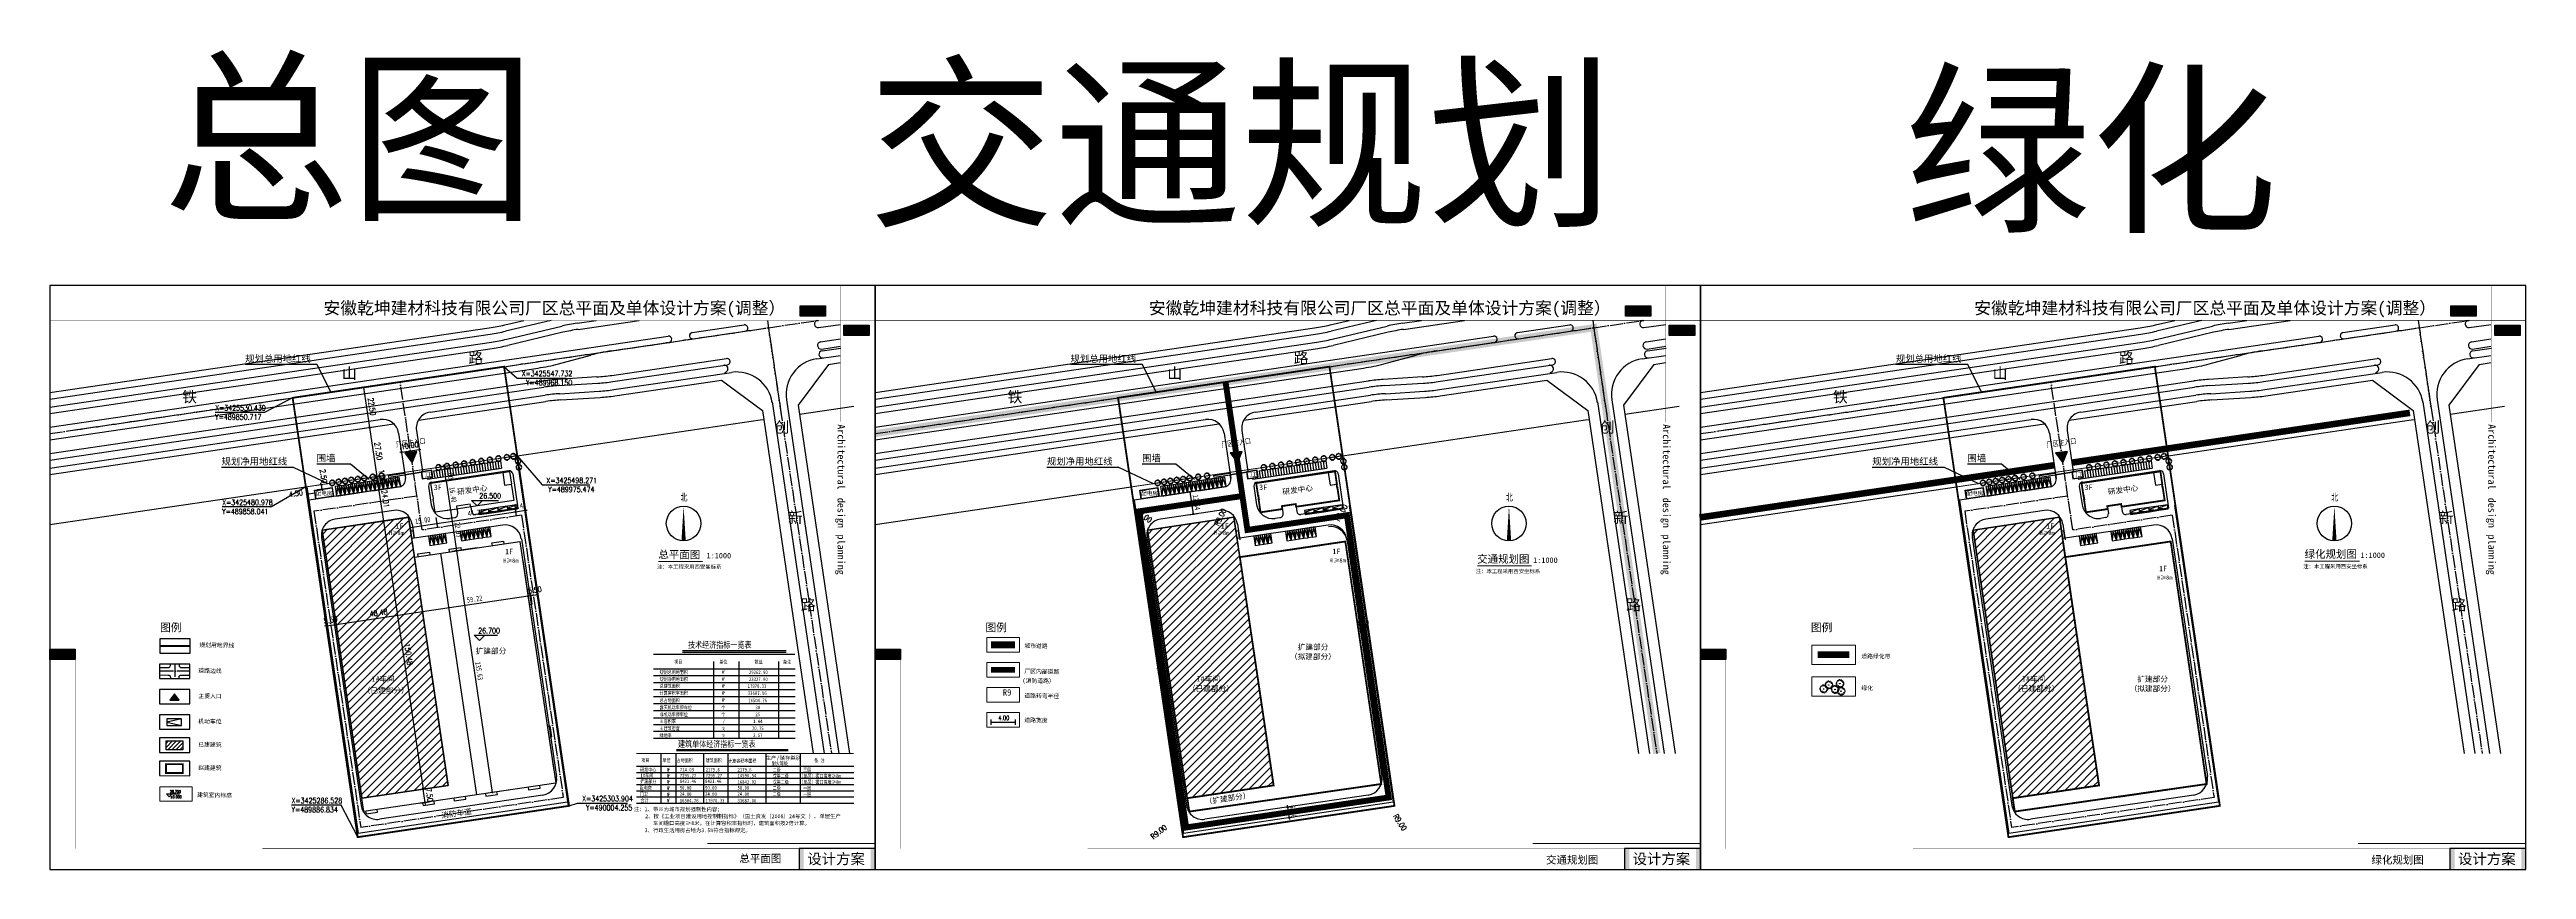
# Model space of a CAD drawing. Header units: millimetres. Extents: x 475841 to 500774, y 3420694 to 3426131.
# Drawn here: x 497565 to 498940, y 3425615 to 3426070 of the extents above; entities that cross this region are included whole.
import ezdxf
from ezdxf.enums import TextEntityAlignment as Align

# ---------------------------------------------------------------- set-up
doc = ezdxf.new("R2010")
doc.units = ezdxf.units.MM
doc.header["$LTSCALE"] = 10
for name, pattern in [('ACAD_ISO04W100', [30.5, 24, -3, 0.5, -3]), ('ACAD_ISO05W100', [33, 24, -3, 0, -3, 0, -3]), ('DASH', [0.35, 0.25, -0.1])]:
    doc.linetypes.add(name, pattern=pattern)
doc.layers.get('0').update_dxf_attribs({"linetype": 'CONTINUOUS'})
doc.layers.get('Defpoints').update_dxf_attribs({"linetype": 'CONTINUOUS'})
for name, color, linetype in [('00规划道路', 7, 'CONTINUOUS'), ('99999', 7, 'CONTINUOUS'), ('DIM_COOR', 3, 'CONTINUOUS'), ('DIM_ELEV', 3, 'CONTINUOUS'), ('DIM_LEAD', 3, 'CONTINUOUS'), ('DIM_SYMB', 3, 'CONTINUOUS'), ('E02', 7, 'CONTINUOUS'), ('PUB_DIM', 3, 'CONTINUOUS'), ('PUB_TEXT', 7, 'CONTINUOUS'), ('PUB_TITLE', 4, 'CONTINUOUS'), ('Road', 7, 'CONTINUOUS'), ('ROAD-1', 75, 'CONTINUOUS'), ('TREE', 66, 'CONTINUOUS'), ('TX-表格', 7, 'CONTINUOUS'), ('XROAD', 7, 'CONTINUOUS'), ('停车位', 152, 'CONTINUOUS'), ('分析图', 4, 'CONTINUOUS'), ('原道路', 7, 'CONTINUOUS'), ('图例', 7, 'CONTINUOUS'), ('填充', 8, 'CONTINUOUS'), ('建筑', 2, 'CONTINUOUS'), ('建筑外', 2, 'CONTINUOUS'), ('用地红线', 1, 'CONTINUOUS'), ('线', 144, 'CONTINUOUS'), ('道路', 150, 'CONTINUOUS')]:
    doc.layers.add(name, color=color, linetype=linetype)
doc.layers.add('gfgf', color=3, linetype='CONTINUOUS', lineweight=5)
doc.layers.add('路2', color=50, linetype='CONTINUOUS', lineweight=13)
doc.styles.add('_TCH_DIM', font='SIMPLEX', dxfattribs={"bigfont": 'GBCBIG'})
doc.styles.add('_TCH_DIM_T3', font='simhei.ttf', dxfattribs={"width": 0.705882})
doc.styles.add('DIM_FONT', font='SIMPLEX', dxfattribs={"width": 0.7, "bigfont": 'GBCBIG'})
doc.styles.add('DIMST', font='SimSun.ttf', dxfattribs={"width": 0.8})
doc.styles.add('仿宋', font='')
doc.styles.add('宋体', font='NSimSun.ttf')
doc.styles.add('黑体', font='simhei.ttf', dxfattribs={"width": 0.8, "height": 25})
doc.styles.get('仿宋').set_extended_font_data('KaiTi_GB2312')
doc.dimstyles.new('_TCH_ARCH_M_M&&1', dxfattribs={"dimtxt": 2.975, "dimasz": 1, "dimexe": 2.5, "dimexo": 3, "dimgap": 1.2625, "dimtad": 1, "dimzin": 0, "dimdsep": 46, "dimtxsty": '_TCH_DIM_T3', "dimblk": 'ARCHTICK', "dimcen": 0.09, "dimclrt": 7, "dimazin": 2, "dimtfac": 1, "dimtix": 1, "dimtmove": 2, "dimatfit": 3, "dimfxl": 1, "dimtolj": 1, "dimtzin": 0, "dimarcsym": 0})
doc.dimstyles.new('DIMN1', dxfattribs={"dimscale": 0.01, "dimtxt": 300, "dimasz": 100, "dimexe": 250, "dimexo": 300, "dimgap": 150, "dimtad": 1, "dimzin": 0, "dimdsep": 46, "dimtxsty": 'DIM_FONT', "dimblk": 'ARCHTICK', "dimcen": 0.09, "dimclrt": 7, "dimazin": 2, "dimtfac": 1, "dimtdec": 0, "dimtix": 1, "dimtmove": 2, "dimatfit": 3, "dimldrblk": 'ARCHTICK', "dimfxl": 1, "dimtolj": 1, "dimtzin": 0, "dimarcsym": 0})

# ---------------------------------------------------------------- blocks, each defined once
blk = doc.blocks.new('dfghfg')
at = {"layer": 'TREE', "color": 68, "linetype": 'ByBlock'}
for p, q in [((509406.3, 3423593), (509406.6, 3423593.1)), ((509406.6, 3423593.1), (509406.4, 3423593.2)), ((509406.4, 3423593.2), (509406.4, 3423593.2))]:
    blk.add_line(p, q, dxfattribs=at)
blk.add_circle((509407.7, 3423592.5), 0.115, dxfattribs=at)
for centre, radius, start, end in [((509407.8, 3423592.5), 1.61, 160.8426, 187.275), ((509406, 3423589.7), 2.64, 77.3728, 85.4649), ((509407.8, 3423591), 1.76, 134.7782, 147.3315), ((509407.8, 3423592.5), 1.57, 200.8103, 231.4392), ((509407.8, 3423592.5), 1.58, 126.0751, 153.6245), ((509407.1, 3423591.3), 0.262, 97.741, 188.8108), ((509406.7, 3423593.1), 0.673, 48.5203, 80.5151), ((509403.8, 3423590.9), 3.32, 2.9465, 10.9238), ((509407.8, 3423592.5), 1.6, 89.3321, 114.3856), ((509406.8, 3423593.7), 0.39, 343.6555, 39.76), ((509407.8, 3423592.5), 1.57, 243.1498, 261.8356), ((509408.2, 3423591.2), 0.661, 160.6008, 199.3992), ((509408.1, 3423591.4), 0.534, 186.1911, 248.4952), ((509407.3, 3423593.8), 0.579, 352.0775, 26.6129), ((509407.6, 3423594.2), 0.606, 304.1868, 338.5411), ((509407.8, 3423592.5), 1.58, 274.7236, 290.3277), ((509407.8, 3423592.5), 1.59, 62.8767, 77.7021), ((509408.7, 3423591.4), 0.49, 170.6314, 220.6278), ((509408.8, 3423592.1), 0.9, 230.4582, 263.1093), ((509408.1, 3423593.9), 0.461, 315.8454, 359.7651), ((509407.1, 3423598.3), 4.9, 285.4397, 290.7099), ((509409, 3423592.6), 0.701, 83.5323, 121.6544), ((509410.7, 3423598.8), 5.9, 250.0865, 256.3451), ((509407.8, 3423592.5), 1.54, 305.394, 326.2464), ((509407.8, 3423592.5), 1.57, 31.4098, 49.4753), ((509408.9, 3423593.9), 1.97, 266.7455, 282.0146), ((509407.8, 3423590.6), 1.64, 39.6536, 53.993), ((509407.8, 3423592.5), 1.6, 340.3307, 19.43)]:
    blk.add_arc(centre, radius, start, end, dxfattribs=at)
blk = doc.blocks.new('sdfedf')
at = {"layer": '停车位', "linetype": 'Continuous', "flags": 128}
for points in [[(40390647.63, 3427557.29), (40390647.63, 3427562.59), (40390650.03, 3427562.59), (40390650.03, 3427557.29), (40390647.63, 3427557.29)], [(40390647.63, 3427557.29), (40390648.83, 3427562.59), (40390650.03, 3427557.29)]]:
    blk.add_lwpolyline(points, dxfattribs=at)
blk = doc.blocks.new('_ArchTick')
at = {"color": 0, "linetype": 'ByBlock', "const_width": 0.4}
blk.add_lwpolyline([(-0.5, -0.5), (0.5, 0.5)], dxfattribs=at)
blk = doc.blocks.new('fgh')
at = {"layer": '线'}
for points in [[(490802, 3425524.7), (490815.5, 3425524.7), (490815.5, 3425530.2), (490802, 3425530.2)], [(490825.2, 3425514.4), (490838.6, 3425514.4), (490838.6, 3425519.9), (490825.2, 3425519.9)], [(490405.1, 3425343.1), (490418.5, 3425343.1), (490418.5, 3425348.6), (490405.1, 3425348.6)]]:
    blk.add_hatch(color=253, dxfattribs=at).paths.add_polyline_path(points)
h = blk.add_hatch(color=253, dxfattribs=at)
h.paths.add_polyline_path([(490841.7, 3425232.1), (490841.7, 3425243.1), (490801.5, 3425243.1), (490801.5, 3425232.1)])
h.paths.add_polyline_path([(490803.9, 3425232.3), (490839.3, 3425232.3), (490839.3, 3425243.3), (490803.9, 3425243.3)])
at = {"color": 253}
for points, const_width in [([(490823.3, 3425540.8), (490823.3, 3425468.8)], 0.22), ([(490841.7, 3425522.4), (490405.1, 3425522.4)], 0.22), ([(490418.5, 3425348.6), (490418.5, 3425243.1)], 0.22), ([(490841.7, 3425245.8), (490752.9, 3425245.8)], 0.588)]:
    blk.add_lwpolyline(points, dxfattribs=dict(at, const_width=const_width))
at = {"layer": 'PUB_TITLE', "color": 6}
blk.add_lwpolyline([(490405.1, 3425232.1), (490841.7, 3425232.1), (490841.7, 3425540.8), (490405.1, 3425540.8)], close=True, dxfattribs=at)
at = {"layer": '线', "color": 253}
for points in [[(490802, 3425530.2), (490815.5, 3425530.2), (490815.5, 3425524.7), (490802, 3425524.7)], [(490825.2, 3425519.9), (490838.6, 3425519.9), (490838.6, 3425514.4), (490825.2, 3425514.4)], [(490405.1, 3425348.6), (490418.5, 3425348.6), (490418.5, 3425343.1), (490405.1, 3425343.1)], [(490841.7, 3425243.1), (490801.5, 3425243.1), (490801.5, 3425232.1), (490841.7, 3425232.1)]]:
    blk.add_lwpolyline(points, close=True, dxfattribs=at)
at = {"layer": '线', "color": 253, "const_width": 0.22}
blk.add_lwpolyline([(490841.7, 3425243.1), (490517.5, 3425243.1)], dxfattribs=at)
at = {"layer": 'PUB_TEXT', "style": '宋体'}
for s, height, p in [('安徽乾坤建材科技有限公司厂区总平面及单体设计方案(调整）', 6.513, (490549.9, 3425525.7)), ('设计方案', 5.58, (490805.8, 3425234.9))]:
    blk.add_text(s, height=height, dxfattribs=at).set_placement(p)
for s, height, p in [('Architectural', 3.908, (490821.8, 3425467.5)), ('design', 3.91, (490821.8, 3425428.6)), ('planning', 3.91, (490821.8, 3425409.2))]:
    blk.add_text(s, height=height, rotation=270, dxfattribs=at).set_placement(p)
blk = doc.blocks.new('dsfsd')
at = {"layer": '00规划道路', "linetype": 'Continuous'}
blk.add_hatch(color=256, dxfattribs=at).paths.add_polyline_path([(40390652.56, 3427609.06), (40390650.56, 3427609.06), (40390651.56, 3427607.64)])
blk.add_line((40390650.56, 3427609.06), (40390652.56, 3427609.06), dxfattribs=at)
at = {"layer": '00规划道路', "linetype": 'Continuous', "flags": 128}
blk.add_lwpolyline([(40390650.56, 3427609.06), (40390651.56, 3427607.64), (40390652.56, 3427609.06)], dxfattribs=at)
blk.add_lwpolyline([(40390652.56, 3427609.06), (40390650.56, 3427609.06), (40390651.56, 3427607.64)], close=True, dxfattribs=at)
blk = doc.blocks.new('*D22')
at = {"layer": 'Defpoints', "color": 0}
for p in [(497718, 3425753.7), (497723.4, 3425754.5), (497723.9, 3425751.2)]:
    blk.add_point(p, dxfattribs=at)
at = {"layer": 'PUB_DIM', "color": 0, "lineweight": -2}
for p, q in [((497718.5, 3425750.4), (497717.5, 3425750.2)), ((497718.4, 3425750.8), (497718.8, 3425747.9)), ((497718.5, 3425750.4), (497723.9, 3425751.2)), ((497723.9, 3425751.6), (497724.3, 3425748.7)), ((497723.9, 3425751.2), (497724.9, 3425751.3))]:
    blk.add_line(p, q, dxfattribs=at)
for p, rotation in [((497718.5, 3425750.4), 8.422831717443335), ((497723.9, 3425751.2), 188.4228317174433)]:
    blk.add_blockref('_ArchTick', p, dxfattribs=dict(at, rotation=rotation))
at = {"layer": 'PUB_DIM', "color": 7, "insert": (497720.8, 3425753.7), "char_height": 3, "attachment_point": 5, "rotation": 8.4228, "style": 'DIM_FONT'}
blk.add_mtext('\\A1;5.50', dxfattribs=at)
blk = doc.blocks.new('*D24')
at = {"layer": 'Defpoints', "color": 0}
for p in [(497830, 3425770.3), (497835.4, 3425771.1), (497835.9, 3425767.8)]:
    blk.add_point(p, dxfattribs=at)
at = {"layer": 'PUB_DIM', "color": 0, "lineweight": -2}
for p, q in [((497830.4, 3425767.4), (497830.8, 3425764.5)), ((497830.5, 3425767), (497835.9, 3425767.8)), ((497835.8, 3425768.2), (497836.3, 3425765.3))]:
    blk.add_line(p, q, dxfattribs=at)
for p, rotation in [((497830.5, 3425767), 188.4228317183315), ((497835.9, 3425767.8), 8.422831718331528)]:
    blk.add_blockref('_ArchTick', p, dxfattribs=dict(at, rotation=rotation))
at = {"layer": 'PUB_DIM', "color": 7, "insert": (497834.2, 3425770.3), "char_height": 3, "attachment_point": 5, "rotation": 8.4228, "style": 'DIM_FONT'}
blk.add_mtext('\\A1;5.50', dxfattribs=at)
blk = doc.blocks.new('*D25')
at = {"layer": 'Defpoints', "color": 0}
for p in [(497766.2, 3425658.9), (497767.3, 3425651.4), (497773.2, 3425652.3)]:
    blk.add_point(p, dxfattribs=at)
at = {"layer": 'PUB_DIM', "color": 0, "lineweight": -2}
for p, q in [((497769.2, 3425659.3), (497774.6, 3425660.1)), ((497772.1, 3425659.7), (497772, 3425660.7)), ((497772.1, 3425659.7), (497773.2, 3425652.3)), ((497770.3, 3425651.9), (497775.7, 3425652.7)), ((497773.2, 3425652.3), (497773.4, 3425651.3))]:
    blk.add_line(p, q, dxfattribs=at)
for p, rotation in [((497772.1, 3425659.7), 278.422831716214), ((497773.2, 3425652.3), 98.422831716214)]:
    blk.add_blockref('_ArchTick', p, dxfattribs=dict(at, rotation=rotation))
at = {"layer": 'PUB_DIM', "color": 7, "insert": (497775.7, 3425656.5), "char_height": 3, "attachment_point": 5, "rotation": 278.4228, "style": 'DIM_FONT'}
blk.add_mtext('\\A1;7.50', dxfattribs=at)
blk = doc.blocks.new('*D28')
at = {"layer": 'Defpoints', "color": 0}
for p in [(497740.5, 3425832.5), (497740.6, 3425831.5), (497746.6, 3425832.4)]:
    blk.add_point(p, dxfattribs=at)
at = {"layer": 'PUB_DIM', "color": 0, "lineweight": -2}
for p, q in [((497743.5, 3425832.9), (497748.9, 3425833.7)), ((497743.6, 3425831.9), (497749.1, 3425832.7)), ((497746.4, 3425833.3), (497746.3, 3425834.3)), ((497746.4, 3425833.3), (497746.6, 3425832.4)), ((497746.6, 3425832.4), (497746.7, 3425831.4))]:
    blk.add_line(p, q, dxfattribs=at)
for p, rotation in [((497746.4, 3425833.3), 278.4228317147587), ((497746.6, 3425832.4), 98.42283171475864)]:
    blk.add_blockref('_ArchTick', p, dxfattribs=dict(at, rotation=rotation))
at = {"layer": 'PUB_DIM', "color": 7, "insert": (497749.5, 3425833.3), "char_height": 3, "attachment_point": 5, "rotation": 278.4228, "style": 'DIM_FONT'}
blk.add_mtext('\\A1;1.00', dxfattribs=at)
blk = doc.blocks.new('*D31')
at = {"layer": 'Defpoints', "color": 0}
for p in [(497715.9, 3425826.3), (497717.2, 3425829), (497717.6, 3425826.6)]:
    blk.add_point(p, dxfattribs=at)
at = {"layer": 'PUB_DIM', "color": 0, "lineweight": -2}
for p, q in [((497714.2, 3425828.6), (497713.1, 3425828.4)), ((497714.6, 3425826.1), (497713.4, 3425826)), ((497715.6, 3425828.8), (497715.4, 3425829.8)), ((497715.6, 3425828.8), (497715.9, 3425826.3)), ((497715.9, 3425826.3), (497716.1, 3425825.3))]:
    blk.add_line(p, q, dxfattribs=at)
for p, rotation in [((497715.6, 3425828.8), 278.3772357165616), ((497715.9, 3425826.3), 98.37723571656163)]:
    blk.add_blockref('_ArchTick', p, dxfattribs=dict(at, rotation=rotation))
at = {"layer": 'PUB_DIM', "color": 7, "insert": (497716.9, 3425833.5), "char_height": 3, "attachment_point": 5, "rotation": 278.3772, "style": 'DIM_FONT'}
blk.add_mtext('\\A1;2.50', dxfattribs=at)
blk = doc.blocks.new('*D32')
at = {"layer": 'Defpoints', "color": 0}
for p in [(497707.5, 3425824.3), (497712, 3425824.9), (497712.1, 3425824.3)]:
    blk.add_point(p, dxfattribs=at)
at = {"layer": 'PUB_DIM', "color": 0, "lineweight": -2}
for p, q in [((497707.6, 3425823.6), (497712.1, 3425824.3)), ((497708, 3425821.3), (497708, 3425821.2)), ((497712.4, 3425822), (497712.5, 3425821.8))]:
    blk.add_line(p, q, dxfattribs=at)
for p, rotation in [((497707.6, 3425823.6), 188.4228317156639), ((497712.1, 3425824.3), 8.422831715663905)]:
    blk.add_blockref('_ArchTick', p, dxfattribs=dict(at, rotation=rotation))
at = {"layer": 'PUB_DIM', "color": 7, "insert": (497701.5, 3425823.9), "char_height": 3, "attachment_point": 5, "rotation": 8.4228, "style": 'DIM_FONT'}
blk.add_mtext('\\A1;4.50', dxfattribs=at)
blk = doc.blocks.new('*D33')
at = {"layer": 'Defpoints', "color": 0}
for p in [(497760.4, 3425845.3), (497770, 3425848.3), (497770.3, 3425846.8)]:
    blk.add_point(p, dxfattribs=at)
at = {"layer": 'PUB_DIM', "color": 0, "lineweight": -2}
for p, q in [((497769.8, 3425849.8), (497769.7, 3425850.8)), ((497760.2, 3425846.8), (497759.2, 3425846.7)), ((497759.9, 3425848.3), (497759.8, 3425849.3)), ((497760.2, 3425846.8), (497770, 3425848.3)), ((497770, 3425848.3), (497771, 3425848.5))]:
    blk.add_line(p, q, dxfattribs=at)
for p, rotation in [((497760.2, 3425846.8), 8.422831714226469), ((497770, 3425848.3), 188.4228317142264)]:
    blk.add_blockref('_ArchTick', p, dxfattribs=dict(at, rotation=rotation))
at = {"layer": 'PUB_DIM', "color": 7, "insert": (497764.7, 3425850.5), "char_height": 3, "attachment_point": 5, "rotation": 8.4228, "style": 'DIM_FONT'}
blk.add_mtext('\\A1;10.00', dxfattribs=at)
blk = doc.blocks.new('12')
at = {"layer": '道路'}
for p, q in [((489926.2, 3425481.4, 1.3), (489927.7, 3425471.1, 1.3)), ((489927.9, 3425483.7, 1.3), (489970.7, 3425490, 1.3)), ((489973, 3425488.3, 1.3), (489975.8, 3425469.1, 1.3)), ((489942, 3425468.7, 1.3), (489942.3, 3425466.2, 1.3)), ((489949.6, 3425470, 1.3), (489950, 3425467.3, 1.3)), ((489975.8, 3425469.1, 1.3), (489952.3, 3425465.7, 1.3)), ((489967.5, 3425459.8, 1.3), (489918.2, 3425452.5, 1.3)), ((489940.6, 3425463.9, 1.3), (489937.9, 3425463.5, 1.3))]:
    blk.add_line(p, q, dxfattribs=at)
for centre, radius, start, end in [((489971, 3425488, 1.3), 2, 8.4228, 98.4228), ((489936.6, 3425472.4, 1.3), 9, 188.4228, 278.4228), ((489940.4, 3425465.9, 1.3), 2, 278.4228, 8.4228), ((489952, 3425467.6, 1.3), 2, 188.4228, 278.4228), ((489968.8, 3425450.9, 1.3), 9, 8.4228, 98.4228)]:
    blk.add_arc(centre, radius, start, end, dxfattribs=at)
at = {"layer": '停车位', "linetype": 'Continuous', "extrusion": (-0.041578, 0.280792, 0.958868), "xscale": -1, "rotation": 269.9979916014138}
for p in [(-4415400, -43570855.6, 941472.8), (-4415405.3, -43570855.6, 941472.8), (-4415410.6, -43570855.6, 941472.8), (-4415415.9, -43570855.6, 941472.8)]:
    blk.add_blockref('sdfedf', p, dxfattribs=at)
at = {"layer": '停车位', "linetype": 'Continuous', "xscale": -1, "rotation": 8.422831722242057}
for p in [(40946984.2, 5951171.2), (40946986.6, 5951171.6), (40946988.9, 5951171.9), (40946991.3, 5951172.3), (40947001.7, 5951173.8, 1.3), (40947004.1, 5951174.2, 1.3), (40947006.4, 5951174.5, 1.3), (40947008.8, 5951174.9, 1.3), (40947011.2, 5951175.2, 1.3), (40947013.6, 5951175.6, 1.3), (40947015.9, 5951175.9, 1.3)]:
    blk.add_blockref('sdfedf', p, dxfattribs=at)
blk = doc.blocks.new('16')
at = {"layer": '道路'}
blk.add_arc((489928.2, 3425481.7, 1.3), 2, 98.4228, 188.4228, dxfattribs=at)
blk.add_blockref('12', (0, 0))
blk = doc.blocks.new('*D37')
at = {"layer": 'Defpoints', "color": 0}
for p in [(497830.5, 3425767), (497830.5, 3425767), (497771.9, 3425758.3)]:
    blk.add_point(p, dxfattribs=at)
at = {"layer": 'PUB_DIM', "color": 0, "lineweight": -2}
for p, q in [((497771.9, 3425758.3), (497830.5, 3425767)), ((497830, 3425769.9), (497830.1, 3425769.4)), ((497771.4, 3425761.3), (497771.5, 3425760.8))]:
    blk.add_line(p, q, dxfattribs=at)
for p, rotation in [((497830.5, 3425767), 8.42283171606051), ((497771.9, 3425758.3), 188.4228317160605)]:
    blk.add_blockref('_ArchTick', p, dxfattribs=dict(at, rotation=rotation))
at = {"layer": 'PUB_DIM', "color": 7, "insert": (497800.8, 3425765.3), "char_height": 2.98, "attachment_point": 5, "rotation": 8.4228, "style": '_TCH_DIM_T3'}
blk.add_mtext('\\A1;59.22', dxfattribs=at)
blk = doc.blocks.new('*D40')
at = {"layer": 'Defpoints', "color": 0}
for p in [(497822.6, 3425819.9), (497828.1, 3425820.7), (497829, 3425814.6)]:
    blk.add_point(p, dxfattribs=at)
at = {"layer": 'PUB_DIM', "color": 0, "lineweight": -2}
for p, q in [((497823.5, 3425813.8), (497822.6, 3425813.6)), ((497823.1, 3425817), (497823.9, 3425811.3)), ((497823.5, 3425813.8), (497829, 3425814.6)), ((497828.5, 3425817.8), (497829.3, 3425812.1)), ((497829, 3425814.6), (497830, 3425814.7))]:
    blk.add_line(p, q, dxfattribs=at)
for p, rotation in [((497823.5, 3425813.8), 8.422831717255166), ((497829, 3425814.6), 188.4228317172552)]:
    blk.add_blockref('_ArchTick', p, dxfattribs=dict(at, rotation=rotation))
at = {"layer": 'PUB_DIM', "color": 7, "insert": (497825.9, 3425816.9), "char_height": 2.98, "attachment_point": 5, "rotation": 8.4228, "style": '_TCH_DIM_T3'}
blk.add_mtext('\\A1;5.48', dxfattribs=at)
blk = doc.blocks.new('*D41')
at = {"layer": 'Defpoints', "color": 0}
for p in [(497798.3, 3425841), (497784.9, 3425830.9), (497799.4, 3425833.1)]:
    blk.add_point(p, dxfattribs=at)
at = {"layer": 'PUB_DIM', "color": 0, "lineweight": -2}
for p, q in [((497795.3, 3425840.5), (497781.3, 3425838.5)), ((497783.7, 3425838.8), (497783.6, 3425839.8)), ((497783.7, 3425838.8), (497784.9, 3425830.9)), ((497796.5, 3425832.6), (497782.4, 3425830.6)), ((497784.9, 3425830.9), (497785.1, 3425829.9))]:
    blk.add_line(p, q, dxfattribs=at)
for p, rotation in [((497783.7, 3425838.8), 278.4228317224011), ((497784.9, 3425830.9), 98.42283172240109)]:
    blk.add_blockref('_ArchTick', p, dxfattribs=dict(at, rotation=rotation))
at = {"layer": 'PUB_DIM', "color": 7, "insert": (497787.1, 3425835.3), "char_height": 2.98, "attachment_point": 5, "rotation": 278.4228, "style": '_TCH_DIM_T3'}
blk.add_mtext('\\A1;8.00', dxfattribs=at)
blk = doc.blocks.new('*D45')
at = {"layer": 'Defpoints', "color": 0}
for p in [(498180.5, 3425729.7), (498184.4, 3425730.3), (498185.2, 3425725.1)]:
    blk.add_point(p, dxfattribs=at)
at = {"layer": 'PUB_DIM', "color": 0, "lineweight": -2}
for p, q in [((498180.9, 3425726.8), (498181.6, 3425722)), ((498184.9, 3425727.4), (498185.6, 3425722.6)), ((498181.2, 3425724.5), (498180.3, 3425724.3)), ((498181.2, 3425724.5), (498185.2, 3425725.1)), ((498185.2, 3425725.1), (498186.2, 3425725.2))]:
    blk.add_line(p, q, dxfattribs=at)
for p, rotation in [((498185.2, 3425725.1), 188.4228317217535), ((498181.2, 3425724.5), 8.422831721753488)]:
    blk.add_blockref('_ArchTick', p, dxfattribs=dict(at, rotation=rotation))
at = {"layer": 'PUB_DIM', "color": 7, "insert": (498182.8, 3425727.5), "char_height": 2.98, "attachment_point": 5, "rotation": 8.4228, "style": '_TCH_DIM_T3'}
blk.add_mtext('\\A1;4.00', dxfattribs=at)
blk = doc.blocks.new('*D46')
at = {"layer": 'Defpoints', "color": 0}
for p in [(498248.7, 3425649.3), (498249.6, 3425643.4), (498253.2, 3425643.9)]:
    blk.add_point(p, dxfattribs=at)
at = {"layer": 'PUB_DIM', "color": 0, "lineweight": -2}
for p, q in [((498251.7, 3425649.8), (498254.8, 3425650.2)), ((498252.3, 3425649.8), (498252.2, 3425650.8)), ((498252.3, 3425649.8), (498253.2, 3425643.9)), ((498252.6, 3425643.8), (498255.7, 3425644.3)), ((498253.2, 3425643.9), (498253.4, 3425642.9))]:
    blk.add_line(p, q, dxfattribs=at)
for p, rotation in [((498252.3, 3425649.8), 278.4228317090457), ((498253.2, 3425643.9), 98.42283170904568)]:
    blk.add_blockref('_ArchTick', p, dxfattribs=dict(at, rotation=rotation))
at = {"layer": 'PUB_DIM', "color": 7, "insert": (498255.5, 3425647.3), "char_height": 2.98, "attachment_point": 5, "rotation": 278.4228, "style": '_TCH_DIM_T3'}
blk.add_mtext('\\A1;6.00', dxfattribs=at)
blk = doc.blocks.new('*D47')
at = {"layer": 'Defpoints', "color": 0}
for p in [(498291.9, 3425753.7), (498295.8, 3425754.3), (498296.5, 3425749.7)]:
    blk.add_point(p, dxfattribs=at)
at = {"layer": 'PUB_DIM', "color": 0, "lineweight": -2}
for p, q in [((498292.5, 3425749.1), (498291.5, 3425748.9)), ((498292.3, 3425750.8), (498292.9, 3425746.6)), ((498292.5, 3425749.1), (498296.5, 3425749.7)), ((498296.2, 3425751.3), (498296.9, 3425747.2)), ((498296.5, 3425749.7), (498297.5, 3425749.8))]:
    blk.add_line(p, q, dxfattribs=at)
for p, rotation in [((498292.5, 3425749.1), 8.422831714911041), ((498296.5, 3425749.7), 188.4228317149111)]:
    blk.add_blockref('_ArchTick', p, dxfattribs=dict(at, rotation=rotation))
at = {"layer": 'PUB_DIM', "color": 7, "insert": (498294.1, 3425752.1), "char_height": 2.98, "attachment_point": 5, "rotation": 8.4228, "style": '_TCH_DIM_T3'}
blk.add_mtext('\\A1;4.00', dxfattribs=at)

msp = doc.modelspace()

# ---------------------------------------------------------------- hatches: boundary and pattern name
for points in [[(497761.95, 3425846.374), (497766.074, 3425840.981), (497768.682, 3425847.249)], [(498220.369, 3425846.373), (498224.493, 3425840.981), (498227.101, 3425847.249)], [(498678.789, 3425846.373), (498682.913, 3425840.981), (498685.521, 3425847.249)]]:
    msp.add_hatch(color=1).paths.add_polyline_path(points)
h = msp.add_hatch()
h.set_pattern_fill('ANSI31', color=256, scale=2, style=0)
h.set_pattern_definition([(45, (7849.0147, 346.565), (-2.2450640303, 2.2450640303), [])])
h.paths.add_polyline_path([(497716.165, 3425803.575), (497763.627, 3425810.603), (497786.164, 3425661.819), (497738.207, 3425654.718)])
h = msp.add_hatch()
h.set_pattern_fill('ANSI31', color=256, scale=2, style=0)
h.set_pattern_definition([(45, (8307.4342, 346.5643), (-2.2450640303, 2.2450640303), [])])
h.paths.add_polyline_path([(498174.584, 3425803.574), (498222.047, 3425810.602), (498244.583, 3425661.819), (498196.626, 3425654.717)])
h = msp.add_hatch()
h.set_pattern_fill('ANSI31', color=256, scale=2, style=0)
h.set_pattern_definition([(45, (8765.8537, 346.5643), (-2.2450640303, 2.2450640303), [])])
h.paths.add_polyline_path([(498633.004, 3425803.574), (498680.466, 3425810.602), (498703.003, 3425661.819), (498655.046, 3425654.717)])
h = msp.add_hatch()
h.set_pattern_fill('ANSI31', color=256, style=0)
h.set_pattern_definition([(45, (7849.0147, 346.565), (-1.1225320151, 1.1225320151), [])])
h.paths.add_polyline_path([(497629.397, 3425686.523), (497638.779, 3425686.524), (497638.78, 3425681.617), (497629.398, 3425681.616)])
at = {"layer": '线'}
for points in [[(498440.028, 3425922.375), (498454.132, 3425922.375), (498454.132, 3425928.159), (498440.028, 3425928.159)], [(498912.551, 3425922.375), (498912.551, 3425928.159), (498898.448, 3425928.159), (498898.448, 3425922.375)], [(498464.338, 3425911.59), (498478.442, 3425911.59), (498478.442, 3425917.374), (498464.338, 3425917.374)], [(498922.758, 3425911.59), (498936.862, 3425911.59), (498936.862, 3425917.374), (498922.758, 3425917.374)], [(498023.245, 3425731.668), (498037.348, 3425731.668), (498037.348, 3425737.452), (498023.245, 3425737.452)], [(498481.664, 3425731.668), (498495.768, 3425731.668), (498495.768, 3425737.452), (498481.664, 3425737.452)]]:
    msp.add_hatch(color=253, dxfattribs=at).paths.add_polyline_path(points)
h = msp.add_hatch(color=253, dxfattribs=at)
h.paths.add_polyline_path([(498481.664, 3425615.168), (498481.664, 3425626.744), (498439.488, 3425626.744), (498439.488, 3425615.168)])
h.paths.add_polyline_path([(498442.044, 3425615.416), (498479.215, 3425615.416), (498479.215, 3425626.895), (498442.044, 3425626.895)])
h = msp.add_hatch(color=253, dxfattribs=at)
h.paths.add_polyline_path([(498940.084, 3425615.168), (498940.084, 3425626.744), (498897.908, 3425626.744), (498897.908, 3425615.168)])
h.paths.add_polyline_path([(498900.463, 3425615.416), (498937.634, 3425615.416), (498937.634, 3425626.895), (498900.463, 3425626.895)])

# ---------------------------------------------------------------- linework, layer by layer
for p, q in [((497716.165, 3425803.575, 1.333), (497763.627, 3425810.603, 1.333)), ((497738.207, 3425654.718, 1.333), (497716.165, 3425803.575, 1.333)), ((497767.396, 3425788.567, 1.333), (497825.977, 3425797.242, 1.333)), ((497781.924, 3425790.718, 1.333), (497801.79, 3425656.551, 1.333)), ((497786.164, 3425661.819, 1.333), (497738.207, 3425654.718, 1.333))]:
    msp.add_line(p, q)
at = {"color": 253}
for points, const_width in [([(498462.37, 3425939.303), (498462.37, 3425863.66)], 0.232), ([(498920.79, 3425939.303), (498920.79, 3425863.66)], 0.232), ([(498481.664, 3425920.009), (498023.245, 3425920.009)], 0.232), ([(498940.084, 3425920.009), (498481.664, 3425920.009)], 0.232), ([(498037.348, 3425737.452), (498037.348, 3425626.744)], 0.232), ([(498495.768, 3425737.452), (498495.768, 3425626.744)], 0.232), ([(498481.664, 3425629.557), (498388.452, 3425629.557)], 0.617), ([(498940.084, 3425629.557), (498846.872, 3425629.557)], 0.617)]:
    msp.add_lwpolyline(points, dxfattribs=dict(at, const_width=const_width))
at = {"color": 1, "elevation": 1.333}
for points in [[(497768.682, 3425847.249), (497761.95, 3425846.374), (497766.074, 3425840.981)], [(498227.101, 3425847.249), (498220.369, 3425846.373), (498224.493, 3425840.981)], [(498685.521, 3425847.249), (498678.789, 3425846.373), (498682.913, 3425840.981)]]:
    msp.add_lwpolyline(points, close=True, dxfattribs=at)
at = {"elevation": 1.333}
msp.add_lwpolyline([(497816.424, 3425835.589), (497817.485, 3425828.427), (497821.283, 3425828.99)], dxfattribs=at)
at = {"color": 0}
msp.add_lwpolyline([(497825.977, 3425797.242), (497845.844, 3425663.074), (497739.305, 3425647.299), (497738.207, 3425654.718), (497786.164, 3425661.819), (497767.396, 3425788.567), (497825.977, 3425797.242)], dxfattribs=at)
at = {"layer": 'Defpoints', "elevation": 1.333, "flags": 128}
for points in [[(497817.165, 3425894.297), (497853.27, 3425650.469)], [(498275.585, 3425894.297), (498311.689, 3425650.469)], [(498734.004, 3425894.297), (498770.109, 3425650.469)], [(497699.732, 3425877.004), (497735.849, 3425633.093)], [(498158.151, 3425877.003), (498194.268, 3425633.093)], [(498616.571, 3425877.003), (498652.688, 3425633.093)]]:
    msp.add_lwpolyline(points, dxfattribs=at)
at = {"layer": 'DIM_COOR', "color": 3}
for p, q in [((497817.165, 3425894.297), (497824.414, 3425887.902)), ((497699.732, 3425877.004), (497684.066, 3425868.833)), ((497824.414, 3425887.902), (497851.914, 3425887.902)), ((497684.066, 3425868.833), (497656.676, 3425868.833)), ((497824.489, 3425844.837), (497838.252, 3425828.613)), ((497707.056, 3425827.543), (497688.039, 3425816.395)), ((497838.252, 3425828.613), (497864.762, 3425828.613)), ((497688.039, 3425816.395), (497660.539, 3425816.395)), ((497726.605, 3425650.839), (497699.105, 3425650.839)), ((497735.849, 3425633.093), (497726.605, 3425650.839)), ((497853.27, 3425650.469), (497858.016, 3425651.935)), ((497858.016, 3425651.935), (497885.626, 3425651.935))]:
    msp.add_line(p, q, dxfattribs=at)
at = {"layer": 'DIM_ELEV'}
for p, q in [((497802.137, 3425817.056), (497799.137, 3425820.056)), ((497799.137, 3425820.056), (497814.097, 3425820.056)), ((497802.137, 3425817.056), (497805.137, 3425820.056)), ((497803.531, 3425742.192), (497800.531, 3425745.192)), ((497800.531, 3425745.192), (497813.484, 3425745.192)), ((497803.531, 3425742.192), (497806.531, 3425745.192))]:
    msp.add_line(p, q, dxfattribs=at)
at = {"layer": 'DIM_ELEV', "linetype": 'Continuous'}
for p, q in [((497631.147, 3425655.566), (497629.635, 3425657.078)), ((497629.635, 3425657.078), (497636.943, 3425657.078)), ((497631.147, 3425655.566), (497632.659, 3425657.078))]:
    msp.add_line(p, q, dxfattribs=at)
at = {"layer": 'DIM_LEAD', "linetype": 'ACAD_ISO04W100'}
for p, q in [((497713.349, 3425895.42, 1.333), (497673.33, 3425895.42, 1.333)), ((497720.854, 3425880.114, 1.333), (497713.349, 3425895.42, 1.333)), ((498171.769, 3425895.42, 1.333), (498131.75, 3425895.42, 1.333)), ((498179.274, 3425880.114, 1.333), (498171.769, 3425895.42, 1.333)), ((498630.188, 3425895.42, 1.333), (498590.169, 3425895.42, 1.333)), ((498637.693, 3425880.114, 1.333), (498630.188, 3425895.42, 1.333)), ((497700.261, 3425838.398, 1.333), (497660.242, 3425838.398, 1.333)), ((497719.385, 3425829.186, 1.333), (497700.261, 3425838.398, 1.333)), ((497731.902, 3425840.175, 1.333), (497713.087, 3425840.175, 1.333)), ((497742.199, 3425831.708, 1.333), (497731.902, 3425840.175, 1.333)), ((498158.68, 3425838.397, 1.333), (498118.661, 3425838.397, 1.333)), ((498177.805, 3425829.186, 1.333), (498158.68, 3425838.397, 1.333)), ((498190.322, 3425840.174, 1.333), (498171.507, 3425840.174, 1.333)), ((498200.618, 3425831.707, 1.333), (498190.322, 3425840.174, 1.333)), ((498617.1, 3425838.397, 1.333), (498577.081, 3425838.397, 1.333)), ((498636.224, 3425829.186, 1.333), (498617.1, 3425838.397, 1.333)), ((498648.741, 3425840.174, 1.333), (498629.926, 3425840.174, 1.333)), ((498659.038, 3425831.707, 1.333), (498648.741, 3425840.174, 1.333))]:
    msp.add_line(p, q, dxfattribs=at)
at = {"layer": 'DIM_SYMB', "linetype": 'Continuous', "elevation": 1.333}
for points in [[(497916.87, 3425797.643, 2.4, 0, 0), (497916.87, 3425816.843, 0, 0, 0)], [(498375.289, 3425797.642, 2.4, 0, 0), (498375.289, 3425816.842, 0, 0, 0)], [(498833.709, 3425797.642, 2.4, 0, 0), (498833.709, 3425816.842, 0, 0, 0)]]:
    msp.add_lwpolyline(points, format="xyseb", dxfattribs=at)
at = {"layer": 'DIM_SYMB', "const_width": 0.56}
for points, elevation in [([(497902.891, 3425786.169), (497927.38, 3425786.169)], 1.333), ([(498357.617, 3425783.682), (498387.846, 3425783.682)], 2.666), ([(498817.179, 3425786.409), (498847.663, 3425786.409)], 2.666)]:
    msp.add_lwpolyline(points, dxfattribs=dict(at, elevation=elevation))
at = {"layer": 'DIM_SYMB', "linetype": 'Continuous'}
for centre in [(497916.87, 3425807.243, 1.333), (498375.289, 3425807.242, 1.333), (498833.709, 3425807.242, 1.333)]:
    msp.add_circle(centre, 9.6, dxfattribs=at)
at = {"layer": 'E02', "color": 1, "linetype": 'ACAD_ISO04W100', "ltscale": 0.03}
for p, q in [((497963.376, 3425920.01, 1.333), (497971.339, 3425866.229, 1.333)), ((497963.982, 3425915.918, 1.333), (497991.771, 3425920.01, 1.333)), ((497963.982, 3425915.918, 1.333), (497991.771, 3425920.01, 1.333)), ((497963.982, 3425915.918, 1.333), (497991.771, 3425920.01, 1.333)), ((497963.982, 3425915.918, 1.333), (497991.771, 3425920.01, 1.333)), ((498421.795, 3425920.009, 1.333), (498429.759, 3425866.229, 1.333)), ((498422.401, 3425915.917, 1.333), (498450.191, 3425920.009, 1.333)), ((498422.401, 3425915.917, 1.333), (498450.191, 3425920.009, 1.333)), ((498422.401, 3425915.917, 1.333), (498450.191, 3425920.009, 1.333)), ((498422.401, 3425915.917, 1.333), (498450.191, 3425920.009, 1.333)), ((498880.215, 3425920.009, 1.333), (498888.178, 3425866.229, 1.333)), ((498880.821, 3425915.917, 1.333), (498908.61, 3425920.009, 1.333)), ((498880.821, 3425915.917, 1.333), (498908.61, 3425920.009, 1.333)), ((498880.821, 3425915.917, 1.333), (498908.61, 3425920.009, 1.333)), ((498880.821, 3425915.917, 1.333), (498908.61, 3425920.009, 1.333)), ((497564.825, 3425857.137, 1.333), (497963.982, 3425915.918, 1.333)), ((497574.863, 3425858.616, 1.333), (497963.982, 3425915.918, 1.333)), ((497574.863, 3425858.616, 1.333), (497963.982, 3425915.918, 1.333)), ((498023.245, 3425857.137, 1.333), (498422.401, 3425915.917, 1.333)), ((498033.283, 3425858.615, 1.333), (498422.401, 3425915.917, 1.333)), ((498033.283, 3425858.615, 1.333), (498422.401, 3425915.917, 1.333)), ((498481.664, 3425857.137, 1.333), (498880.821, 3425915.917, 1.333)), ((498491.702, 3425858.615, 1.333), (498880.821, 3425915.917, 1.333)), ((498491.702, 3425858.615, 1.333), (498880.821, 3425915.917, 1.333)), ((497771.603, 3425803.64, 1.333), (497759.438, 3425885.797, 1.333)), ((497768.812, 3425822.49, 1.333), (497711.586, 3425814.017, 1.333)), ((497711.586, 3425814.017, 1.333), (497737.58, 3425638.471, 1.333)), ((497826.851, 3425811.821, 1.333), (497771.603, 3425803.64, 1.333)), ((497826.851, 3425811.821, 1.333), (497850.053, 3425655.125, 1.333)), ((497634.25, 3425729.211, 1.333), (497634.25, 3425721.133, 1.333)), ((497642.665, 3425725.167, 1.333), (497625.836, 3425725.177, 1.333)), ((497850.053, 3425655.125, 1.333), (497737.58, 3425638.471, 1.333))]:
    msp.add_line(p, q, dxfattribs=at)
at = {"layer": 'E02'}
msp.add_line((497771.661, 3425832.046, 1.333), (497777.597, 3425832.925, 1.333), dxfattribs=at)
at = {"layer": 'E02', "color": 1, "linetype": 'ACAD_ISO04W100', "ltscale": 0.03, "elevation": 1.333, "flags": 128}
for points in [[(497963.891, 3425916.532), (497998.983, 3425679.541)], [(498422.31, 3425916.531), (498457.403, 3425679.541)], [(498880.73, 3425916.531), (498915.822, 3425679.541)]]:
    msp.add_lwpolyline(points, dxfattribs=at)
at = {"layer": 'gfgf', "color": 0, "elevation": 1.333}
for points in [[(498085.37, 3425743.88), (498103.492, 3425743.88), (498103.492, 3425735.773), (498085.37, 3425735.773)], [(498543.559, 3425739.736), (498567.722, 3425739.736), (498567.722, 3425728.926), (498543.559, 3425728.926)], [(498085.37, 3425730.008), (498103.492, 3425730.008), (498103.492, 3425721.9), (498085.37, 3425721.9)], [(498085.37, 3425716.136), (498103.492, 3425716.136), (498103.492, 3425708.028), (498085.37, 3425708.028)], [(498543.559, 3425722.121), (498567.722, 3425722.121), (498567.722, 3425711.311), (498543.559, 3425711.311)], [(498085.37, 3425702.264), (498103.492, 3425702.264), (498103.492, 3425694.156), (498085.37, 3425694.156)]]:
    msp.add_lwpolyline(points, close=True, dxfattribs=at)
at = {"layer": 'gfgf', "color": 0}
msp.add_lwpolyline([(497625.888, 3425661.092), (497644.01, 3425661.092), (497644.01, 3425652.985), (497625.888, 3425652.985)], close=True, dxfattribs=at)
at = {"layer": 'PUB_DIM', "linetype": 'Continuous'}
for p, q in [((498087.687, 3425696.97, 1.333), (498087.687, 3425698.436, 1.333)), ((498087.687, 3425695.501, 1.333), (498087.687, 3425698.419, 1.333)), ((498101.135, 3425695.518, 1.333), (498101.135, 3425698.436, 1.333)), ((498087.687, 3425696.936, 1.333), (498101.135, 3425696.936, 1.333))]:
    msp.add_line(p, q, dxfattribs=at)
at = {"layer": 'PUB_DIM'}
for points in [[(498165.983, 3425812.7, 0, 0, 0), (498174.057, 3425807.076, 0.66, 0, 0), (498175.699, 3425805.933, 0, 0, 0)], [(498214.887, 3425804.169, 0, 0, 0), (498218.626, 3425811.903, 0.66, 0, 0), (498219.496, 3425813.704, 0, 0, 0)], [(498286.694, 3425815.861, 0, 0, 0), (498281.575, 3425806.214, 0.66, 0, 0), (498280.638, 3425804.448, 0, 0, 0)], [(498314.906, 3425636.037, 0, 0, 0), (498301.828, 3425656.161, 0.66, 0, 0), (498300.738, 3425657.838, 0, 0, 0)], [(498177.796, 3425630.083, 0, 0, 0), (498196.534, 3425645.079, 0.66, 0, 0), (498198.096, 3425646.329, 0, 0, 0)]]:
    msp.add_lwpolyline(points, format="xyseb", dxfattribs=at)
at = {"layer": 'PUB_DIM', "linetype": 'Continuous', "elevation": 1.333}
msp.add_lwpolyline([(498099.953, 3425710.726, 0, 0, 0), (498088.998, 3425710.726, 0.66, 0, 0), (498086.998, 3425710.726, 0, 0, 0)], format="xyseb", dxfattribs=at)
at = {"layer": 'PUB_TITLE', "color": 6}
for points in [[(498023.245, 3425615.168), (498481.664, 3425615.168), (498481.664, 3425939.303), (498023.245, 3425939.303)], [(498481.664, 3425615.168), (498940.084, 3425615.168), (498940.084, 3425939.303), (498481.664, 3425939.303)]]:
    msp.add_lwpolyline(points, close=True, dxfattribs=at)
at = {"layer": 'Road', "ltscale": 0.5}
for p, q in [((497843.236, 3425920.01, 1.333), (497818.018, 3425914.013, 1.333)), ((498301.656, 3425920.009, 1.333), (498276.438, 3425914.012, 1.333)), ((498760.075, 3425920.009, 1.333), (498734.857, 3425914.012, 1.333)), ((497878.199, 3425881.553, 1.333), (497943.403, 3425891.155, 1.333)), ((498336.618, 3425881.553, 1.333), (498401.822, 3425891.155, 1.333)), ((498795.038, 3425881.553, 1.333), (498860.242, 3425891.155, 1.333))]:
    msp.add_line(p, q, dxfattribs=at)
at = {"layer": 'Road'}
for p, q in [((497990.818, 3425898.643, 1.333), (498003.951, 3425900.577, 1.333)), ((497990.818, 3425898.643, 1.333), (498003.951, 3425900.577, 1.333)), ((497990.818, 3425898.643, 1.333), (498003.951, 3425900.577, 1.333)), ((497990.818, 3425898.643, 1.333), (498003.951, 3425900.577, 1.333)), ((497990.818, 3425898.643, 1.333), (498003.951, 3425900.577, 1.333)), ((498449.237, 3425898.642, 1.333), (498462.37, 3425900.577, 1.333)), ((498449.237, 3425898.642, 1.333), (498462.37, 3425900.577, 1.333)), ((498449.237, 3425898.642, 1.333), (498462.37, 3425900.577, 1.333)), ((498449.237, 3425898.642, 1.333), (498462.37, 3425900.577, 1.333)), ((498449.237, 3425898.642, 1.333), (498462.37, 3425900.577, 1.333)), ((498907.657, 3425898.642, 1.333), (498920.79, 3425900.577, 1.333)), ((498907.657, 3425898.642, 1.333), (498920.79, 3425900.577, 1.333)), ((498907.657, 3425898.642, 1.333), (498920.79, 3425900.577, 1.333)), ((498907.657, 3425898.642, 1.333), (498920.79, 3425900.577, 1.333)), ((498907.657, 3425898.642, 1.333), (498920.79, 3425900.577, 1.333))]:
    msp.add_line(p, q, dxfattribs=at)
at = {"layer": 'ROAD-1', "ltscale": 0.5}
for p, q in [((497857.809, 3425918.477, 1.333), (497868.221, 3425920.01, 1.333)), ((497857.809, 3425918.477, 1.333), (497868.221, 3425920.01, 1.333)), ((497858.319, 3425915.014, 1.333), (497892.245, 3425920.01, 1.333)), ((497858.319, 3425915.014, 1.333), (497892.245, 3425920.01, 1.333)), ((498316.228, 3425918.476, 1.333), (498326.641, 3425920.009, 1.333)), ((498316.228, 3425918.476, 1.333), (498326.641, 3425920.009, 1.333)), ((498316.738, 3425915.013, 1.333), (498350.664, 3425920.009, 1.333)), ((498316.738, 3425915.013, 1.333), (498350.664, 3425920.009, 1.333)), ((498774.648, 3425918.476, 1.333), (498785.06, 3425920.009, 1.333)), ((498774.648, 3425918.476, 1.333), (498785.06, 3425920.009, 1.333)), ((498775.158, 3425915.013, 1.333), (498809.084, 3425920.009, 1.333)), ((498775.158, 3425915.013, 1.333), (498809.084, 3425920.009, 1.333)), ((497564.825, 3425860.675, 1.333), (497908.283, 3425911.253, 1.333)), ((497564.825, 3425871.794, 1.333), (497810.106, 3425907.914, 1.333)), ((497818.631, 3425909.552, 1.333), (497849.198, 3425916.822, 1.333)), ((497818.631, 3425909.552, 1.333), (497849.198, 3425916.822, 1.333)), ((497849.751, 3425913.368, 1.333), (497819.184, 3425906.098, 1.333)), ((497849.751, 3425913.368, 1.333), (497819.184, 3425906.098, 1.333)), ((497876.703, 3425903.065, 1.333), (497908.793, 3425907.791, 1.333)), ((497921.639, 3425913.22, 1.333), (497950.577, 3425917.481, 1.333)), ((497921.639, 3425913.22, 1.333), (497950.577, 3425917.481, 1.333)), ((497922.149, 3425909.757, 1.333), (497951.087, 3425914.019, 1.333)), ((497922.149, 3425909.757, 1.333), (497951.087, 3425914.019, 1.333)), ((498023.245, 3425860.675, 1.333), (498366.703, 3425911.253, 1.333)), ((498023.245, 3425871.793, 1.333), (498268.525, 3425907.913, 1.333)), ((498277.05, 3425909.552, 1.333), (498307.617, 3425916.821, 1.333)), ((498277.05, 3425909.552, 1.333), (498307.617, 3425916.821, 1.333)), ((498308.17, 3425913.367, 1.333), (498277.603, 3425906.097, 1.333)), ((498308.17, 3425913.367, 1.333), (498277.603, 3425906.097, 1.333)), ((498335.122, 3425903.064, 1.333), (498367.213, 3425907.79, 1.333)), ((498380.059, 3425913.219, 1.333), (498408.997, 3425917.481, 1.333)), ((498380.059, 3425913.219, 1.333), (498408.997, 3425917.481, 1.333)), ((498380.569, 3425909.757, 1.333), (498409.507, 3425914.018, 1.333)), ((498380.569, 3425909.757, 1.333), (498409.507, 3425914.018, 1.333)), ((498481.664, 3425860.675, 1.333), (498825.122, 3425911.253, 1.333)), ((498481.664, 3425871.793, 1.333), (498726.945, 3425907.913, 1.333)), ((498735.47, 3425909.552, 1.333), (498766.037, 3425916.821, 1.333)), ((498735.47, 3425909.552, 1.333), (498766.037, 3425916.821, 1.333)), ((498766.59, 3425913.367, 1.333), (498736.023, 3425906.097, 1.333)), ((498766.59, 3425913.367, 1.333), (498736.023, 3425906.097, 1.333)), ((498793.542, 3425903.064, 1.333), (498825.632, 3425907.79, 1.333)), ((498838.478, 3425913.219, 1.333), (498867.416, 3425917.481, 1.333)), ((498838.478, 3425913.219, 1.333), (498867.416, 3425917.481, 1.333)), ((498838.988, 3425909.757, 1.333), (498867.926, 3425914.018, 1.333)), ((498838.988, 3425909.757, 1.333), (498867.926, 3425914.018, 1.333)), ((497564.825, 3425868.256, 1.333), (497810.615, 3425904.451, 1.333)), ((497564.825, 3425853.6, 1.333), (497836.03, 3425893.538, 1.333)), ((497847.396, 3425895.892, 1.333), (497865.337, 3425900.71, 1.333)), ((497877.033, 3425889.468, 1.333), (497940.687, 3425898.842, 1.333)), ((497877.033, 3425889.468, 1.333), (497940.687, 3425898.842, 1.333)), ((497877.543, 3425886.005, 1.333), (497941.197, 3425895.379, 1.333)), ((497877.543, 3425886.005, 1.333), (497941.197, 3425895.379, 1.333)), ((498023.245, 3425868.255, 1.333), (498269.035, 3425904.451, 1.333)), ((498023.245, 3425853.599, 1.333), (498294.449, 3425893.537, 1.333)), ((498305.815, 3425895.892, 1.333), (498323.756, 3425900.71, 1.333)), ((498335.453, 3425889.467, 1.333), (498399.107, 3425898.841, 1.333)), ((498335.453, 3425889.467, 1.333), (498399.107, 3425898.841, 1.333)), ((498335.963, 3425886.005, 1.333), (498399.617, 3425895.378, 1.333)), ((498335.963, 3425886.005, 1.333), (498399.617, 3425895.378, 1.333)), ((498481.664, 3425868.255, 1.333), (498727.454, 3425904.451, 1.333)), ((498481.664, 3425853.599, 1.333), (498752.869, 3425893.537, 1.333)), ((498764.235, 3425895.892, 1.333), (498782.176, 3425900.71, 1.333)), ((498793.872, 3425889.467, 1.333), (498857.526, 3425898.841, 1.333)), ((498793.872, 3425889.467, 1.333), (498857.526, 3425898.841, 1.333)), ((498794.382, 3425886.005, 1.333), (498858.036, 3425895.378, 1.333)), ((498794.382, 3425886.005, 1.333), (498858.036, 3425895.378, 1.333)), ((497564.825, 3425846.019, 1.333), (497838.759, 3425886.359, 1.333)), ((497564.825, 3425842.481, 1.333), (497839.269, 3425882.896, 1.333)), ((497868.767, 3425888.6, 1.333), (497847.025, 3425887.227, 1.333)), ((497847.494, 3425883.76, 1.333), (497869.235, 3425885.133, 1.333)), ((498023.245, 3425846.018, 1.333), (498297.178, 3425886.358, 1.333)), ((498023.245, 3425842.48, 1.333), (498297.688, 3425882.895, 1.333)), ((498327.186, 3425888.599, 1.333), (498305.445, 3425887.226, 1.333)), ((498305.913, 3425883.759, 1.333), (498327.655, 3425885.132, 1.333)), ((498481.664, 3425846.018, 1.333), (498755.598, 3425886.358, 1.333)), ((498481.664, 3425842.48, 1.333), (498756.108, 3425882.895, 1.333)), ((498785.606, 3425888.599, 1.333), (498763.864, 3425887.226, 1.333)), ((498764.333, 3425883.759, 1.333), (498786.074, 3425885.132, 1.333))]:
    msp.add_line(p, q, dxfattribs=at)
at = {"layer": 'ROAD-1'}
for p, q in [((497991.223, 3425919.929, 1.333), (497991.771, 3425920.01, 1.333)), ((497991.223, 3425919.929, 1.333), (497991.771, 3425920.01, 1.333)), ((498449.643, 3425919.929, 1.333), (498450.191, 3425920.009, 1.333)), ((498449.643, 3425919.929, 1.333), (498450.191, 3425920.009, 1.333)), ((498908.062, 3425919.929, 1.333), (498908.61, 3425920.009, 1.333)), ((498908.062, 3425919.929, 1.333), (498908.61, 3425920.009, 1.333)), ((497991.806, 3425915.972, 1.333), (498003.951, 3425917.76, 1.333)), ((497991.806, 3425915.972, 1.333), (498003.951, 3425917.76, 1.333)), ((497991.806, 3425915.972, 1.333), (498003.951, 3425917.76, 1.333)), ((497991.806, 3425915.972, 1.333), (498003.951, 3425917.76, 1.333)), ((497992.968, 3425908.057, 1.333), (498003.951, 3425909.674, 1.333)), ((497992.968, 3425908.057, 1.333), (498003.951, 3425909.674, 1.333)), ((497992.968, 3425908.057, 1.333), (498003.951, 3425909.674, 1.333)), ((497992.968, 3425908.057, 1.333), (498003.951, 3425909.674, 1.333)), ((497993.55, 3425904.099, 1.333), (498003.951, 3425905.631, 1.333)), ((497993.55, 3425904.099, 1.333), (498003.951, 3425905.631, 1.333)), ((497993.55, 3425904.099, 1.333), (498003.951, 3425905.631, 1.333)), ((497993.55, 3425904.099, 1.333), (498003.951, 3425905.631, 1.333)), ((497993.749, 3425903.118, 1.333), (498004.15, 3425904.65, 1.333)), ((498450.225, 3425915.971, 1.333), (498462.37, 3425917.76, 1.333)), ((498450.225, 3425915.971, 1.333), (498462.37, 3425917.76, 1.333)), ((498450.225, 3425915.971, 1.333), (498462.37, 3425917.76, 1.333)), ((498450.225, 3425915.971, 1.333), (498462.37, 3425917.76, 1.333)), ((498451.387, 3425908.056, 1.333), (498462.37, 3425909.674, 1.333)), ((498451.387, 3425908.056, 1.333), (498462.37, 3425909.674, 1.333)), ((498451.387, 3425908.056, 1.333), (498462.37, 3425909.674, 1.333)), ((498451.387, 3425908.056, 1.333), (498462.37, 3425909.674, 1.333)), ((498451.97, 3425904.099, 1.333), (498462.37, 3425905.63, 1.333)), ((498451.97, 3425904.099, 1.333), (498462.37, 3425905.63, 1.333)), ((498451.97, 3425904.099, 1.333), (498462.37, 3425905.63, 1.333)), ((498451.97, 3425904.099, 1.333), (498462.37, 3425905.63, 1.333)), ((498452.169, 3425903.117, 1.333), (498462.57, 3425904.649, 1.333)), ((498908.645, 3425915.971, 1.333), (498920.79, 3425917.76, 1.333)), ((498908.645, 3425915.971, 1.333), (498920.79, 3425917.76, 1.333)), ((498908.645, 3425915.971, 1.333), (498920.79, 3425917.76, 1.333)), ((498908.645, 3425915.971, 1.333), (498920.79, 3425917.76, 1.333)), ((498909.807, 3425908.056, 1.333), (498920.79, 3425909.674, 1.333)), ((498909.807, 3425908.056, 1.333), (498920.79, 3425909.674, 1.333)), ((498909.807, 3425908.056, 1.333), (498920.79, 3425909.674, 1.333)), ((498909.807, 3425908.056, 1.333), (498920.79, 3425909.674, 1.333)), ((498910.389, 3425904.099, 1.333), (498920.79, 3425905.63, 1.333)), ((498910.389, 3425904.099, 1.333), (498920.79, 3425905.63, 1.333)), ((498910.389, 3425904.099, 1.333), (498920.79, 3425905.63, 1.333)), ((498910.389, 3425904.099, 1.333), (498920.79, 3425905.63, 1.333)), ((498910.588, 3425903.117, 1.333), (498920.989, 3425904.649, 1.333))]:
    msp.add_line(p, q, dxfattribs=at)
at = {"layer": 'ROAD-1', "ltscale": 0.5}
for centre, radius, start, end in [((497872.451, 3425819.049, 1.333), 100.5, 98.377236, 103.37788), ((498330.87, 3425819.048, 1.333), 100.5, 98.377236, 103.37788), ((498789.29, 3425819.048, 1.333), 100.5, 98.377236, 103.37788), ((497795.609, 3426006.352, 1.333), 99.5, 278.377236, 283.37788), ((497796.046, 3426003.384, 1.333), 100, 278.377236, 283.37788), ((497872.888, 3425816.081, 1.333), 100, 98.377236, 103.37788), ((497908.538, 3425909.522, 1.333), 1.75, 278.378868, 98.378868), ((497921.894, 3425911.489, 1.333), 1.75, 98.379095, 278.379095), ((497950.832, 3425915.75, 1.333), 1.75, 278.377236, 98.377236), ((498254.029, 3426006.352, 1.333), 99.5, 278.377236, 283.37788), ((498254.466, 3426003.384, 1.333), 100, 278.377236, 283.37788), ((498331.307, 3425816.08, 1.333), 100, 98.377236, 103.37788), ((498366.958, 3425909.521, 1.333), 1.75, 278.378868, 98.378868), ((498380.314, 3425911.488, 1.333), 1.75, 98.379095, 278.379095), ((498409.252, 3425915.75, 1.333), 1.75, 278.377236, 98.377236), ((498712.448, 3426006.352, 1.333), 99.5, 278.377236, 283.37788), ((498712.885, 3426003.384, 1.333), 100, 278.377236, 283.37788), ((498789.727, 3425816.08, 1.333), 100, 98.377236, 103.37788), ((498825.377, 3425909.521, 1.333), 1.75, 278.378868, 98.378868), ((498838.733, 3425911.488, 1.333), 1.75, 98.379095, 278.379095), ((498867.671, 3425915.75, 1.333), 1.75, 278.377236, 98.377236), ((497821.461, 3425992.471, 1.333), 100, 278.377236, 285.031661), ((497891.272, 3425804.132, 1.333), 100, 98.377236, 105.031661), ((497940.942, 3425897.11, 1.333), 1.75, 278.377236, 98.377236), ((498279.88, 3425992.47, 1.333), 100, 278.377236, 285.031661), ((498349.691, 3425804.131, 1.333), 100, 98.377236, 105.031661), ((498399.362, 3425897.11, 1.333), 1.75, 278.377236, 98.377236), ((498738.3, 3425992.47, 1.333), 100, 278.377236, 285.031661), ((498808.111, 3425804.131, 1.333), 100, 98.377236, 105.031661), ((498857.781, 3425897.11, 1.333), 1.75, 278.377236, 98.377236), ((497853.328, 3425787.426, 1.333), 100, 93.613594, 98.377236), ((497853.765, 3425784.458, 1.333), 99.5, 93.613594, 98.377236), ((497862.464, 3425988.401, 1.333), 100, 273.613594, 278.377236), ((497862.901, 3425985.433, 1.333), 100.5, 273.613594, 278.377236), ((498311.747, 3425787.425, 1.333), 100, 93.613594, 98.377236), ((498312.184, 3425784.457, 1.333), 99.5, 93.613594, 98.377236), ((498320.884, 3425988.4, 1.333), 100, 273.613594, 278.377236), ((498321.321, 3425985.432, 1.333), 100.5, 273.613594, 278.377236), ((498770.167, 3425787.425, 1.333), 100, 93.613594, 98.377236), ((498770.604, 3425784.457, 1.333), 99.5, 93.613594, 98.377236), ((498779.303, 3425988.4, 1.333), 100, 273.613594, 278.377236), ((498779.74, 3425985.432, 1.333), 100.5, 273.613594, 278.377236)]:
    msp.add_arc(centre, radius, start, end, dxfattribs=at)
at = {"layer": 'ROAD-1'}
for centre, start, end in [((497991.515, 3425917.951, 1.333), 98.377236, 188.377236), ((498449.934, 3425917.95, 1.333), 98.377236, 188.377236), ((498908.353, 3425917.95, 1.333), 98.377236, 188.377236), ((497991.515, 3425917.951, 1.333), 188.377236, 278.377236), ((497993.259, 3425906.078, 1.333), 98.377236, 188.377236), ((497993.259, 3425906.078, 1.333), 98.377236, 188.377236), ((497993.259, 3425906.078, 1.333), 188.377236, 278.377236), ((497993.259, 3425906.078, 1.333), 188.377236, 278.377236), ((498449.934, 3425917.95, 1.333), 188.377236, 278.377236), ((498451.678, 3425906.077, 1.333), 98.377236, 188.377236), ((498451.678, 3425906.077, 1.333), 98.377236, 188.377236), ((498451.678, 3425906.077, 1.333), 188.377236, 278.377236), ((498451.678, 3425906.077, 1.333), 188.377236, 278.377236), ((498908.353, 3425917.95, 1.333), 188.377236, 278.377236), ((498910.098, 3425906.077, 1.333), 98.377236, 188.377236), ((498910.098, 3425906.077, 1.333), 98.377236, 188.377236), ((498910.098, 3425906.077, 1.333), 188.377236, 278.377236), ((498910.098, 3425906.077, 1.333), 188.377236, 278.377236), ((497939.528, 3425893.112, 1.333), 278.377236, 98.377236), ((497994.041, 3425901.139, 1.333), 98.377236, 278.377236), ((497994.041, 3425901.139, 1.333), 98.377236, 278.377236), ((498397.948, 3425893.111, 1.333), 278.377236, 98.377236), ((498452.46, 3425901.139, 1.333), 98.377236, 278.377236), ((498452.46, 3425901.139, 1.333), 98.377236, 278.377236), ((498856.367, 3425893.111, 1.333), 278.377236, 98.377236), ((498910.88, 3425901.139, 1.333), 98.377236, 278.377236), ((498910.88, 3425901.139, 1.333), 98.377236, 278.377236)]:
    msp.add_arc(centre, 2, start, end, dxfattribs=at)
at = {"layer": 'TX-表格', "linetype": 'Continuous', "lineweight": -2}
for p, q in [((497916.337, 3425736.778, 1.333), (497973.915, 3425736.778, 1.333)), ((497916.337, 3425735.882, 1.333), (497973.915, 3425735.882, 1.333))]:
    msp.add_line(p, q, dxfattribs=at)
at = {"layer": 'TX-表格', "linetype": 'Continuous'}
for p, q in [((497912.872, 3425681.843, 1.333), (497974.918, 3425681.843, 1.333)), ((497912.872, 3425681.206, 1.333), (497974.918, 3425681.206, 1.333))]:
    msp.add_line(p, q, dxfattribs=at)
at = {"layer": 'TX-表格', "linetype": 'Continuous', "lineweight": -2, "const_width": 0.629, "elevation": 1.333}
for points in [[(497978.778, 3425734.564), (497900.061, 3425734.564)], [(497978.778, 3425688.075), (497900.061, 3425688.075)]]:
    msp.add_lwpolyline(points, dxfattribs=at)
at = {"layer": 'TX-表格', "linetype": 'Continuous', "lineweight": -2, "elevation": 1.333}
for points in [[(497900.061, 3425726.633), (497978.778, 3425726.633)], [(497933.482, 3425730.694), (497933.482, 3425688.075)], [(497947.481, 3425730.694), (497947.481, 3425688.075)], [(497969.567, 3425730.694), (497969.567, 3425688.075)], [(497900.061, 3425722.763), (497978.778, 3425722.763)], [(497900.061, 3425718.893), (497978.778, 3425718.893)], [(497900.061, 3425718.893), (497978.778, 3425718.893)], [(497900.061, 3425715.023), (497978.778, 3425715.023)], [(497900.061, 3425711.153), (497978.778, 3425711.153)], [(497900.061, 3425707.283), (497978.778, 3425707.283)], [(497900.061, 3425703.413), (497978.778, 3425703.413)], [(497900.061, 3425703.413), (497978.778, 3425703.413)], [(497900.061, 3425699.4), (497978.778, 3425699.4)], [(497900.061, 3425695.673), (497978.778, 3425695.673)], [(497900.061, 3425695.673), (497978.778, 3425695.673)], [(497900.061, 3425691.945), (497978.778, 3425691.945)], [(497900.061, 3425688.075), (497978.778, 3425688.075)]]:
    msp.add_lwpolyline(points, dxfattribs=at)
at = {"layer": 'TX-表格', "linetype": 'Continuous', "const_width": 0.559, "elevation": 1.333}
for points in [[(498011.363, 3425679.541), (497890.62, 3425679.541)], [(498011.363, 3425651.95), (497890.62, 3425651.95)]]:
    msp.add_lwpolyline(points, dxfattribs=at)
at = {"layer": 'TX-表格', "linetype": 'Continuous', "elevation": 1.333}
for points in [[(497890.62, 3425672.492), (498011.363, 3425672.492)], [(497904.224, 3425679.541), (497904.224, 3425651.95)], [(497912.609, 3425679.541), (497912.609, 3425651.95)], [(497927.916, 3425679.541), (497927.916, 3425651.95)], [(497941.408, 3425679.541), (497941.408, 3425651.95)], [(497962.569, 3425679.541), (497962.569, 3425651.95)], [(497981.65, 3425679.541), (497981.65, 3425651.95)], [(497890.62, 3425669.052), (498011.363, 3425669.052)], [(497890.62, 3425669.052), (498011.363, 3425669.052)], [(497890.62, 3425665.81), (498011.363, 3425665.81)], [(497890.62, 3425662.271), (498011.363, 3425662.271)], [(497890.62, 3425662.271), (498011.363, 3425662.271)], [(497890.62, 3425662.271), (498011.363, 3425662.271)], [(497890.62, 3425658.831), (498011.363, 3425658.831)], [(497890.62, 3425658.831), (498011.363, 3425658.831)], [(497890.62, 3425655.391), (498011.363, 3425655.391)], [(497890.62, 3425655.391), (498011.363, 3425655.391)], [(497890.62, 3425651.95), (498011.363, 3425651.95)]]:
    msp.add_lwpolyline(points, dxfattribs=at)
at = {"layer": 'XROAD', "color": 4, "ltscale": 0.5}
for p, q in [((497817.508, 3425917.475, 1.333), (497828.167, 3425920.01, 1.333)), ((498275.928, 3425917.475, 1.333), (498286.586, 3425920.009, 1.333)), ((498734.347, 3425917.475, 1.333), (498745.006, 3425920.009, 1.333)), ((497878.709, 3425878.091, 1.333), (497937.964, 3425886.817, 1.333)), ((498337.128, 3425878.09, 1.333), (498396.383, 3425886.816, 1.333)), ((498795.548, 3425878.09, 1.333), (498854.803, 3425886.816, 1.333))]:
    msp.add_line(p, q, dxfattribs=at)
at = {"layer": 'XROAD', "color": 4}
for p, q in [((497997.324, 3425895.558, 1.333), (498003.951, 3425896.534, 1.333)), ((497997.324, 3425895.558, 1.333), (498003.951, 3425896.534, 1.333)), ((497997.324, 3425895.558, 1.333), (498003.951, 3425896.534, 1.333)), ((498455.743, 3425895.557, 1.333), (498462.37, 3425896.533, 1.333)), ((498455.743, 3425895.557, 1.333), (498462.37, 3425896.533, 1.333)), ((498455.743, 3425895.557, 1.333), (498462.37, 3425896.533, 1.333)), ((498914.163, 3425895.557, 1.333), (498920.79, 3425896.533, 1.333)), ((498914.163, 3425895.557, 1.333), (498920.79, 3425896.533, 1.333)), ((498914.163, 3425895.557, 1.333), (498920.79, 3425896.533, 1.333))]:
    msp.add_line(p, q, dxfattribs=at)
at = {"layer": 'XROAD'}
for p, q in [((497824.489, 3425844.837, 1.333), (497959.434, 3425864.709, 1.333)), ((497959.434, 3425864.709, 1.333), (497961.412, 3425865, 1.333)), ((497981.199, 3425867.914, 1.333), (498011.363, 3425872.356, 1.333)), ((498282.909, 3425844.836, 1.333), (498417.853, 3425864.708, 1.333)), ((498417.853, 3425864.708, 1.333), (498419.832, 3425864.999, 1.333)), ((498439.619, 3425867.913, 1.333), (498469.783, 3425872.355, 1.333)), ((498741.328, 3425844.836, 1.333), (498876.273, 3425864.708, 1.333)), ((498876.273, 3425864.708, 1.333), (498878.251, 3425864.999, 1.333)), ((498898.038, 3425867.913, 1.333), (498928.202, 3425872.355, 1.333)), ((497564.825, 3425806.598, 1.333), (497707.056, 3425827.543, 1.333)), ((498023.245, 3425806.598, 1.333), (498165.475, 3425827.543, 1.333)), ((498481.664, 3425806.598, 1.333), (498623.895, 3425827.543, 1.333))]:
    msp.add_line(p, q, dxfattribs=at)
at = {"layer": '分析图', "color": 3, "linetype": 'DASH', "const_width": 3.65}
for points in [[(498687.961, 3425841.02), (498875.69, 3425868.665)], [(498481.081, 3425810.555), (498678.068, 3425839.563)]]:
    msp.add_lwpolyline(points, dxfattribs=at)
at = {"layer": '分析图', "color": 3, "linetype": 'DASH', "const_width": 3.65, "elevation": 1.333}
msp.add_lwpolyline([(498546.644, 3425734.38), (498564.397, 3425734.38)], dxfattribs=at)
at = {"layer": '图例', "color": 0, "linetype": 'Continuous', "elevation": 1.333}
for points in [[(497625.928, 3425735.208), (497642.757, 3425735.197), (497642.762, 3425743.275), (497625.932, 3425743.286)], [(497625.834, 3425721.138), (497642.663, 3425721.128), (497642.668, 3425729.206), (497625.839, 3425729.216)], [(497625.825, 3425707.069), (497642.654, 3425707.059), (497642.659, 3425715.137), (497625.83, 3425715.147)], [(497625.825, 3425707.069), (497642.654, 3425707.059), (497642.659, 3425715.137), (497625.83, 3425715.147)], [(497625.817, 3425693), (497642.646, 3425692.99), (497642.651, 3425701.068), (497625.822, 3425701.078)], [(497625.817, 3425680.116), (497642.646, 3425680.106), (497642.651, 3425688.184), (497625.822, 3425688.194)], [(497625.809, 3425667.233), (497642.638, 3425667.222), (497642.643, 3425675.3), (497625.814, 3425675.311)]]:
    msp.add_lwpolyline(points, close=True, dxfattribs=at)
at = {"layer": '图例', "linetype": 'Continuous', "elevation": 1.333, "flags": 128}
for points in [[(497625.837, 3425727.233), (497630.652, 3425727.23, 0.41421356), (497631.853, 3425728.429), (497631.853, 3425729.213)], [(497636.653, 3425729.21), (497636.653, 3425728.426, 0.41421356), (497637.852, 3425727.226), (497642.667, 3425727.223)], [(497625.835, 3425723.122), (497630.65, 3425723.119, -0.41421357), (497631.849, 3425721.918), (497631.848, 3425721.135)], [(497636.648, 3425721.132), (497636.649, 3425721.915, -0.41421356), (497637.85, 3425723.115), (497642.664, 3425723.112)]]:
    msp.add_lwpolyline(points, format="xyb", dxfattribs=at)
at = {"layer": '填充', "linetype": 'ACAD_ISO04W100', "ltscale": 0.03}
for p, q in [((498230.023, 3425803.639, 1.333), (498217.857, 3425885.796, 1.333)), ((498688.442, 3425803.639, 1.333), (498676.277, 3425885.796, 1.333)), ((498227.231, 3425822.49, 1.333), (498170.005, 3425814.016, 1.333)), ((498685.651, 3425822.49, 1.333), (498628.425, 3425814.016, 1.333)), ((498170.005, 3425814.016, 1.333), (498195.999, 3425638.47, 1.333)), ((498285.27, 3425811.82, 1.333), (498230.023, 3425803.639, 1.333)), ((498285.27, 3425811.82, 1.333), (498308.473, 3425655.125, 1.333)), ((498628.425, 3425814.016, 1.333), (498654.419, 3425638.47, 1.333)), ((498743.69, 3425811.82, 1.333), (498688.442, 3425803.639, 1.333)), ((498743.69, 3425811.82, 1.333), (498766.892, 3425655.125, 1.333)), ((498308.473, 3425655.125, 1.333), (498195.999, 3425638.47, 1.333)), ((498766.892, 3425655.125, 1.333), (498654.419, 3425638.47, 1.333))]:
    msp.add_line(p, q, dxfattribs=at)
at = {"layer": '填充', "linetype": 'ACAD_ISO04W100'}
for p, q in [((498220.396, 3425834.513, 1.333), (498229.535, 3425835.866, 1.333)), ((498220.396, 3425834.513, 1.333), (498229.535, 3425835.866, 1.333)), ((498678.816, 3425834.513, 1.333), (498687.954, 3425835.866, 1.333)), ((498678.816, 3425834.513, 1.333), (498687.954, 3425835.866, 1.333)), ((498220.426, 3425834.315, 1.333), (498229.564, 3425835.668, 1.333)), ((498220.426, 3425834.315, 1.333), (498229.564, 3425835.668, 1.333)), ((498678.845, 3425834.315, 1.333), (498687.984, 3425835.668, 1.333)), ((498678.845, 3425834.315, 1.333), (498687.984, 3425835.668, 1.333))]:
    msp.add_line(p, q, dxfattribs=at)
at = {"layer": '填充'}
for p, q in [((498693.725, 3425830.239, 1.333), (498736.537, 3425836.579, 1.333)), ((498217.371, 3425827.637, 1.333), (498167.069, 3425820.189, 1.333)), ((498230.081, 3425832.046, 1.333), (498236.016, 3425832.924, 1.333)), ((498675.79, 3425827.637, 1.333), (498625.489, 3425820.189, 1.333)), ((498688.5, 3425832.046, 1.333), (498694.436, 3425832.924, 1.333)), ((498692.04, 3425827.968, 1.333), (498693.563, 3425817.68, 1.333)), ((498738.808, 3425834.893, 1.333), (498741.65, 3425815.702, 1.333)), ((498167.069, 3425820.189, 1.333), (498194.46, 3425635.21, 1.333)), ((498214.261, 3425814.504, 1.333), (498181.766, 3425809.692, 1.333)), ((498222.047, 3425810.602, 1.333), (498222.413, 3425810.656, 1.333)), ((498286.496, 3425817.197, 1.333), (498310.891, 3425652.45, 1.333)), ((498625.489, 3425820.189, 1.333), (498652.88, 3425635.21, 1.333)), ((498672.681, 3425814.504, 1.333), (498640.185, 3425809.692, 1.333)), ((498680.466, 3425810.602, 1.333), (498680.832, 3425810.656, 1.333)), ((498706.502, 3425810.498, 1.333), (498703.784, 3425810.095, 1.333)), ((498707.822, 3425815.242, 1.333), (498708.188, 3425812.769, 1.333)), ((498715.474, 3425816.537, 1.333), (498715.864, 3425813.906, 1.333)), ((498741.65, 3425815.702, 1.333), (498718.135, 3425812.22, 1.333)), ((498744.915, 3425817.197, 1.333), (498769.31, 3425652.45, 1.333)), ((498174.181, 3425799.471, 1.333), (498196.22, 3425650.634, 1.333)), ((498224.482, 3425806.919, 1.333), (498225.789, 3425798.099, 1.333)), ((498285.322, 3425797.816, 1.333), (498304.737, 3425666.702, 1.333)), ((498632.6, 3425799.471, 1.333), (498654.639, 3425650.634, 1.333)), ((498682.902, 3425806.919, 1.333), (498684.208, 3425798.099, 1.333)), ((498733.374, 3425806.39, 1.333), (498684.062, 3425799.088, 1.333)), ((498743.595, 3425798.805, 1.333), (498763.156, 3425666.702, 1.333)), ((498310.891, 3425652.45, 1.333), (498194.46, 3425635.21, 1.333)), ((498297.152, 3425656.481, 1.333), (498206.441, 3425643.049, 1.333)), ((498769.31, 3425652.45, 1.333), (498652.88, 3425635.21, 1.333)), ((498755.571, 3425656.481, 1.333), (498664.861, 3425643.049, 1.333))]:
    msp.add_line(p, q, dxfattribs=at)
at = {"layer": '填充', "elevation": 1.333, "flags": 128}
for points in [[(498230.088, 3425831.999), (498236.023, 3425832.878), (498235.438, 3425836.835), (498229.502, 3425835.956)], [(498230.088, 3425831.999), (498236.023, 3425832.878), (498235.438, 3425836.835), (498229.502, 3425835.956)], [(498230.256, 3425832.226), (498235.796, 3425833.046), (498235.269, 3425836.607), (498229.729, 3425835.788)], [(498230.256, 3425832.226), (498235.796, 3425833.046), (498235.269, 3425836.607), (498229.729, 3425835.788)], [(498688.507, 3425831.999), (498694.443, 3425832.878), (498693.857, 3425836.835), (498687.922, 3425835.956)], [(498688.507, 3425831.999), (498694.443, 3425832.878), (498693.857, 3425836.835), (498687.922, 3425835.956)], [(498688.676, 3425832.226), (498694.216, 3425833.046), (498693.689, 3425836.607), (498688.149, 3425835.788)], [(498688.676, 3425832.226), (498694.216, 3425833.046), (498693.689, 3425836.607), (498688.149, 3425835.788)], [(498170.521, 3425825.553), (498180.017, 3425826.959), (498180.691, 3425822.408), (498171.194, 3425821.003)], [(498628.94, 3425825.553), (498638.437, 3425826.959), (498639.11, 3425822.408), (498629.614, 3425821.003)]]:
    msp.add_lwpolyline(points, close=True, dxfattribs=at)
at = {"layer": '填充', "const_width": 1, "elevation": 1.333, "flags": 128}
for points in [[(498234.892, 3425829.673), (498278.655, 3425836.153), (498279.715, 3425828.991), (498279.557, 3425828.967), (498279.815, 3425827.226), (498279.973, 3425827.25), (498281.033, 3425820.088), (498257.055, 3425816.537), (498256.835, 3425818.021), (498249.159, 3425816.884), (498249.402, 3425815.242), (498237.294, 3425813.449), (498236.21, 3425820.77), (498236.368, 3425820.793), (498236.111, 3425822.534), (498235.952, 3425822.511), (498234.892, 3425829.673)], [(498693.311, 3425829.673), (498737.074, 3425836.153), (498738.135, 3425828.991), (498737.976, 3425828.967), (498738.234, 3425827.226), (498738.392, 3425827.25), (498739.453, 3425820.088), (498715.474, 3425816.537), (498715.255, 3425818.021), (498707.578, 3425816.884), (498707.822, 3425815.242), (498695.714, 3425813.449), (498694.63, 3425820.77), (498694.788, 3425820.793), (498694.53, 3425822.534), (498694.372, 3425822.511), (498693.311, 3425829.673)], [(498196.626, 3425654.717), (498244.583, 3425661.819), (498225.815, 3425788.567), (498284.396, 3425797.241), (498304.333, 3425662.599), (498197.725, 3425647.298), (498196.626, 3425654.717)], [(498655.046, 3425654.717), (498703.003, 3425661.819), (498684.235, 3425788.567), (498742.816, 3425797.241), (498762.753, 3425662.599), (498656.144, 3425647.298), (498655.046, 3425654.717)]]:
    msp.add_lwpolyline(points, dxfattribs=at)
at = {"layer": '填充', "elevation": 1.333, "flags": 128}
for points in [[(498170.294, 3425825.722), (498180.186, 3425827.186), (498180.918, 3425822.24), (498171.026, 3425820.776), (498170.294, 3425825.722)], [(498220.742, 3425832.18), (498220.455, 3425834.118)], [(498628.713, 3425825.722), (498638.606, 3425827.186), (498639.337, 3425822.24), (498629.445, 3425820.776), (498628.713, 3425825.722)], [(498679.161, 3425832.18), (498678.874, 3425834.118)], [(498196.626, 3425654.717), (498244.583, 3425661.819), (498244.583, 3425661.819), (498244.583, 3425661.819), (498225.815, 3425788.567), (498225.815, 3425788.567), (498222.541, 3425810.675), (498174.584, 3425803.574), (498196.626, 3425654.717)], [(498656.144, 3425647.298), (498704.101, 3425654.399), (498714.796, 3425655.498), (498762.753, 3425662.599), (498742.816, 3425797.241), (498684.235, 3425788.567), (498680.961, 3425810.675), (498633.004, 3425803.574), (498656.144, 3425647.298)], [(498224.266, 3425799.028), (498225.621, 3425799.229), (498225.035, 3425803.186), (498223.68, 3425802.985)], [(498682.685, 3425799.028), (498684.041, 3425799.229), (498683.455, 3425803.186), (498682.1, 3425802.985)], [(498195.119, 3425664.898), (498194.129, 3425664.752), (498194.715, 3425660.795), (498195.704, 3425660.942)], [(498653.538, 3425664.898), (498652.549, 3425664.752), (498653.135, 3425660.795), (498654.124, 3425660.942)]]:
    msp.add_lwpolyline(points, dxfattribs=at)
at = {"layer": '填充', "elevation": 1.333}
for points in [[(498211.432, 3425833.828), (498220.303, 3425835.142), (498220.455, 3425834.118), (498211.584, 3425832.805)], [(498669.852, 3425833.828), (498678.723, 3425835.142), (498678.874, 3425834.118), (498670.003, 3425832.805)], [(498222.541, 3425810.675), (498244.583, 3425661.819), (498196.626, 3425654.717), (498174.584, 3425803.574)], [(498680.961, 3425810.675), (498703.003, 3425661.819), (498655.046, 3425654.717), (498633.004, 3425803.574)]]:
    msp.add_lwpolyline(points, close=True, dxfattribs=at)
for points in [[(498274.844, 3425835.588), (498275.904, 3425828.426), (498279.703, 3425828.989)], [(498733.263, 3425835.588), (498734.324, 3425828.426), (498738.122, 3425828.989)]]:
    msp.add_lwpolyline(points, dxfattribs=at)
at = {"layer": '填充'}
for centre, radius, start, end in [((498736.83, 3425834.6, 1.333), 2, 8.422832, 98.422832), ((498216.785, 3425831.594, 1.333), 4, 278.422832, 8.422832), ((498675.205, 3425831.594, 1.333), 4, 278.422832, 8.422832), ((498694.018, 3425828.261, 1.333), 2, 98.422832, 188.422832), ((498183.084, 3425800.789, 1.333), 9, 98.422832, 188.422832), ((498215.579, 3425805.601, 1.333), 9, 8.422832, 98.422832), ((498641.503, 3425800.789, 1.333), 9, 98.422832, 188.422832), ((498673.999, 3425805.601, 1.333), 9, 8.422832, 98.422832), ((498702.466, 3425818.998, 1.333), 9, 188.422832, 278.422832), ((498706.209, 3425812.476, 1.333), 2, 278.422832, 8.422832), ((498717.842, 3425814.199, 1.333), 2, 188.422832, 278.422832), ((498276.419, 3425796.498, 1.333), 9, 8.422832, 98.422832), ((498734.692, 3425797.487, 1.333), 9, 8.422832, 98.422832), ((498205.123, 3425651.952, 1.333), 9, 188.422832, 278.422832), ((498663.542, 3425651.952, 1.333), 9, 188.422832, 278.422832)]:
    msp.add_arc(centre, radius, start, end, dxfattribs=at)
at = {"layer": '填充', "ltscale": 0.03}
for centre in [(498295.834, 3425665.384, 1.333), (498754.253, 3425665.384, 1.333)]:
    msp.add_arc(centre, 9, 278.422832, 8.422832, dxfattribs=at)
at = {"layer": '建筑'}
for p, q in [((497777.018, 3425836.835, 1.333), (497771.083, 3425835.957, 1.333)), ((497771.083, 3425835.957, 1.333), (497771.668, 3425832, 1.333)), ((497777.604, 3425832.878, 1.333), (497777.018, 3425836.835, 1.333)), ((497771.668, 3425832, 1.333), (497777.604, 3425832.878, 1.333)), ((497827.534, 3425786.726, 1.333), (497844.815, 3425670.019, 1.333)), ((498285.953, 3425786.726, 1.333), (498303.235, 3425670.018, 1.333)), ((498744.373, 3425786.726, 1.333), (498761.654, 3425670.018, 1.333))]:
    msp.add_line(p, q, dxfattribs=at)
at = {"layer": '建筑', "elevation": 1.333, "flags": 128}
for points in [[(497771.668, 3425832), (497777.604, 3425832.878), (497777.018, 3425836.835), (497771.083, 3425835.957)], [(497771.837, 3425832.227), (497777.377, 3425833.047), (497776.85, 3425836.608), (497771.31, 3425835.788)], [(497771.837, 3425832.227), (497777.377, 3425833.047), (497776.85, 3425836.608), (497771.31, 3425835.788)], [(497712.101, 3425825.554), (497721.598, 3425826.959), (497722.271, 3425822.409), (497712.775, 3425821.004)]]:
    msp.add_lwpolyline(points, close=True, dxfattribs=at)
msp.add_lwpolyline([(497711.874, 3425825.723), (497721.767, 3425827.186), (497722.499, 3425822.24), (497712.606, 3425820.776), (497711.874, 3425825.723)], dxfattribs=at)
at = {"layer": '建筑', "elevation": 1.333}
msp.add_lwpolyline([(497764.122, 3425810.676), (497786.164, 3425661.819), (497738.207, 3425654.718), (497716.165, 3425803.575)], close=True, dxfattribs=at)
at = {"layer": '建筑外'}
for p, q in [((497776.472, 3425829.673, 1.333), (497820.235, 3425836.153, 1.333)), ((497820.235, 3425836.153, 1.333), (497821.296, 3425828.991, 1.333)), ((497777.533, 3425822.511, 1.333), (497776.472, 3425829.673, 1.333)), ((497777.691, 3425822.535, 1.333), (497777.533, 3425822.511, 1.333)), ((497777.949, 3425820.794, 1.333), (497777.691, 3425822.535, 1.333)), ((497821.296, 3425828.991, 1.333), (497821.137, 3425828.968, 1.333)), ((497821.137, 3425828.968, 1.333), (497821.395, 3425827.227, 1.333)), ((497821.395, 3425827.227, 1.333), (497821.553, 3425827.25, 1.333)), ((497821.553, 3425827.25, 1.333), (497822.614, 3425820.088, 1.333)), ((497777.791, 3425820.77, 1.333), (497777.949, 3425820.794, 1.333)), ((497778.875, 3425813.45, 1.333), (497777.791, 3425820.77, 1.333)), ((497790.983, 3425815.243, 1.333), (497778.875, 3425813.45, 1.333)), ((497798.416, 3425818.022, 1.333), (497790.739, 3425816.885, 1.333)), ((497790.739, 3425816.885, 1.333), (497790.983, 3425815.243, 1.333)), ((497798.635, 3425816.538, 1.333), (497798.416, 3425818.022, 1.333)), ((497822.614, 3425820.088, 1.333), (497798.635, 3425816.538, 1.333)), ((497767.396, 3425788.567, 1.333), (497825.977, 3425797.242, 1.333)), ((497786.164, 3425661.819, 1.333), (497767.396, 3425788.567, 1.333)), ((497738.207, 3425654.718, 1.333), (497786.164, 3425661.819, 1.333)), ((497845.844, 3425663.074, 1.333), (497739.305, 3425647.299, 1.333)), ((497739.305, 3425647.299, 1.333), (497738.207, 3425654.718, 1.333))]:
    msp.add_line(p, q, dxfattribs=at)
at = {"layer": '建筑外', "elevation": 1.333}
for points in [[(497753.013, 3425833.829), (497761.884, 3425835.142), (497762.035, 3425834.119), (497753.164, 3425832.805)], [(497629.397, 3425686.523), (497638.779, 3425686.524), (497638.78, 3425681.617), (497629.398, 3425681.616)]]:
    msp.add_lwpolyline(points, close=True, dxfattribs=at)
at = {"layer": '建筑外', "elevation": 1.333, "flags": 128}
for points in [[(497738.207, 3425654.718), (497786.164, 3425661.819), (497786.164, 3425661.819), (497786.164, 3425661.819), (497767.396, 3425788.567), (497767.396, 3425788.567), (497764.122, 3425810.676), (497716.165, 3425803.575), (497738.207, 3425654.718)], [(497765.846, 3425799.029), (497767.202, 3425799.229), (497766.616, 3425803.186), (497765.261, 3425802.986)]]:
    msp.add_lwpolyline(points, dxfattribs=at)
at = {"layer": '建筑外', "flags": 128}
for points in [[(497810.654, 3425794.973), (497810.434, 3425796.456), (497816.864, 3425797.408), (497817.084, 3425795.925)], [(497769.493, 3425788.878), (497769.273, 3425790.361), (497775.703, 3425791.314), (497775.923, 3425789.83)], [(497786.913, 3425791.457), (497786.693, 3425792.941), (497793.123, 3425793.893), (497793.343, 3425792.409)], [(497830.272, 3425768.238), (497831.755, 3425768.457), (497832.663, 3425762.324), (497831.18, 3425762.105)], [(497841.169, 3425694.64), (497842.653, 3425694.86), (497843.561, 3425688.727), (497842.078, 3425688.507)], [(497806.779, 3425657.29), (497806.999, 3425655.806), (497813.429, 3425656.758), (497813.209, 3425658.242)], [(497830.521, 3425660.805), (497830.74, 3425659.322), (497837.17, 3425660.274), (497836.95, 3425661.758)], [(497740.284, 3425647.444), (497740.504, 3425645.96), (497746.934, 3425646.912), (497746.714, 3425648.396)], [(497771.939, 3425652.131), (497772.159, 3425650.647), (497778.589, 3425651.599), (497778.369, 3425653.083)], [(497789.291, 3425654.7), (497789.511, 3425653.217), (497795.941, 3425654.169), (497795.721, 3425655.653)]]:
    msp.add_lwpolyline(points, dxfattribs=at)
at = {"layer": '建筑外', "const_width": 1, "elevation": 1.333}
msp.add_lwpolyline([(497629.39, 3425673.639), (497638.772, 3425673.641), (497638.772, 3425668.734), (497629.39, 3425668.732)], close=True, dxfattribs=at)
at = {"layer": '用地红线', "linetype": 'DASH', "elevation": 1.333, "flags": 128}
for points, const_width in [([(497699.732, 3425877.004), (497817.165, 3425894.297), (497853.27, 3425650.469), (497735.849, 3425633.093), (497699.732, 3425877.004)], 1), ([(498158.151, 3425877.003), (498275.585, 3425894.297), (498311.689, 3425650.469), (498194.268, 3425633.093), (498158.151, 3425877.003)], 1), ([(498616.571, 3425877.003), (498734.004, 3425894.297), (498770.109, 3425650.469), (498652.688, 3425633.093), (498616.571, 3425877.003)], 1), ([(497625.93, 3425739.247), (497642.759, 3425739.249)], 1.2)]:
    msp.add_lwpolyline(points, dxfattribs=dict(at, const_width=const_width))
at = {"layer": '用地红线', "linetype": 'ACAD_ISO05W100', "ltscale": 0.02, "const_width": 0.5, "elevation": 1.333, "flags": 128}
for points in [[(497735.849, 3425633.093), (497707.056, 3425827.543), (497824.489, 3425844.837), (497853.27, 3425650.469), (497735.849, 3425633.093)], [(498194.268, 3425633.093), (498165.475, 3425827.543), (498282.909, 3425844.836), (498311.689, 3425650.469), (498194.268, 3425633.093)], [(498652.688, 3425633.093), (498623.895, 3425827.543), (498741.328, 3425844.836), (498770.109, 3425650.469), (498652.688, 3425633.093)]]:
    msp.add_lwpolyline(points, dxfattribs=at)
at = {"layer": '线', "color": 253}
for points in [[(498440.028, 3425928.159), (498454.132, 3425928.159), (498454.132, 3425922.375), (498440.028, 3425922.375)], [(498898.448, 3425928.159), (498912.551, 3425928.159), (498912.551, 3425922.375), (498898.448, 3425922.375)], [(498464.338, 3425917.374), (498478.442, 3425917.374), (498478.442, 3425911.59), (498464.338, 3425911.59)], [(498922.758, 3425917.374), (498936.862, 3425917.374), (498936.862, 3425911.59), (498922.758, 3425911.59)], [(498023.245, 3425737.452), (498037.348, 3425737.452), (498037.348, 3425731.668), (498023.245, 3425731.668)], [(498481.664, 3425737.452), (498495.768, 3425737.452), (498495.768, 3425731.668), (498481.664, 3425731.668)], [(498481.664, 3425626.744), (498439.488, 3425626.744), (498439.488, 3425615.168), (498481.664, 3425615.168)], [(498940.084, 3425626.744), (498897.908, 3425626.744), (498897.908, 3425615.168), (498940.084, 3425615.168)]]:
    msp.add_lwpolyline(points, close=True, dxfattribs=at)
at = {"layer": '线', "color": 253, "const_width": 0.232}
for points in [[(498481.664, 3425626.744), (498141.264, 3425626.744)], [(498940.084, 3425626.744), (498599.684, 3425626.744)]]:
    msp.add_lwpolyline(points, dxfattribs=at)
at = {"layer": '路2', "color": 1, "linetype": 'DASH', "const_width": 4}
msp.add_lwpolyline([(498023.245, 3425857.137), (498422.401, 3425915.917), (498457.403, 3425679.541)], dxfattribs=at)
at = {"layer": '路2', "color": 1, "linetype": 'DASH', "const_width": 4, "elevation": 1.333}
msp.add_lwpolyline([(498087.683, 3425739.864), (498100.998, 3425739.864)], dxfattribs=at)
at = {"layer": '道路'}
for p, q in [((497817.508, 3425917.475, 1.333), (497828.167, 3425920.01, 1.333)), ((497843.236, 3425920.01, 1.333), (497818.018, 3425914.013, 1.333)), ((498275.928, 3425917.475, 1.333), (498286.586, 3425920.009, 1.333)), ((498301.656, 3425920.009, 1.333), (498276.438, 3425914.012, 1.333)), ((498734.347, 3425917.475, 1.333), (498745.006, 3425920.009, 1.333)), ((498760.075, 3425920.009, 1.333), (498734.857, 3425914.012, 1.333)), ((497564.825, 3425879.88, 1.333), (497808.94, 3425915.829, 1.333)), ((497564.825, 3425876.342, 1.333), (497809.45, 3425912.366, 1.333)), ((498023.245, 3425879.879, 1.333), (498267.36, 3425915.828, 1.333)), ((498023.245, 3425876.342, 1.333), (498267.869, 3425912.365, 1.333)), ((498481.664, 3425879.879, 1.333), (498725.779, 3425915.828, 1.333)), ((498481.664, 3425876.342, 1.333), (498726.289, 3425912.365, 1.333)), ((497878.199, 3425881.553, 1.333), (497943.403, 3425891.155, 1.333)), ((497997.324, 3425895.558, 1.333), (497980.467, 3425872.86, 1.333)), ((497990.818, 3425898.643, 1.333), (498003.951, 3425900.577, 1.333)), ((497997.324, 3425895.558, 1.333), (498003.951, 3425896.534, 1.333)), ((498336.618, 3425881.553, 1.333), (498401.822, 3425891.155, 1.333)), ((498455.743, 3425895.557, 1.333), (498438.886, 3425872.859, 1.333)), ((498449.237, 3425898.642, 1.333), (498462.37, 3425900.577, 1.333)), ((498455.743, 3425895.557, 1.333), (498462.37, 3425896.533, 1.333)), ((498795.038, 3425881.553, 1.333), (498860.242, 3425891.155, 1.333)), ((498914.163, 3425895.557, 1.333), (498897.306, 3425872.859, 1.333)), ((498907.657, 3425898.642, 1.333), (498920.79, 3425900.577, 1.333)), ((498914.163, 3425895.557, 1.333), (498920.79, 3425896.533, 1.333)), ((497776.079, 3425869.042, 1.333), (497839.924, 3425878.444, 1.333)), ((497848.191, 3425879.312, 1.333), (497869.932, 3425880.685, 1.333)), ((497848.701, 3425875.849, 1.333), (497870.442, 3425877.223, 1.333)), ((497878.709, 3425878.091, 1.333), (497937.964, 3425886.817, 1.333)), ((497937.964, 3425886.817, 1.333), (497960.68, 3425869.946, 1.333)), ((498234.498, 3425869.041, 1.333), (498298.344, 3425878.443, 1.333)), ((498306.61, 3425879.311, 1.333), (498328.352, 3425880.685, 1.333)), ((498307.12, 3425875.849, 1.333), (498328.862, 3425877.222, 1.333)), ((498337.128, 3425878.09, 1.333), (498396.383, 3425886.816, 1.333)), ((498396.383, 3425886.816, 1.333), (498419.1, 3425869.945, 1.333)), ((498692.918, 3425869.041, 1.333), (498756.763, 3425878.443, 1.333)), ((498765.03, 3425879.311, 1.333), (498786.771, 3425880.685, 1.333)), ((498765.54, 3425875.849, 1.333), (498787.281, 3425877.222, 1.333)), ((498795.548, 3425878.09, 1.333), (498854.803, 3425886.816, 1.333)), ((498854.803, 3425886.816, 1.333), (498877.519, 3425869.945, 1.333)), ((497564.825, 3425837.933, 1.333), (497748.377, 3425864.963, 1.333)), ((497769.541, 3425864.541, 1.333), (497840.434, 3425874.981, 1.333)), ((497960.68, 3425869.946, 1.333), (497988.874, 3425679.541, 1.333)), ((497966.036, 3425874.739, 1.333), (497994.94, 3425679.541, 1.333)), ((497973.947, 3425875.927, 1.333), (498003.027, 3425679.541, 1.333)), ((497980.467, 3425872.86, 1.333), (498009.092, 3425679.541, 1.333)), ((498023.245, 3425837.932, 1.333), (498206.797, 3425864.962, 1.333)), ((498227.96, 3425864.541, 1.333), (498298.854, 3425874.981, 1.333)), ((498419.1, 3425869.945, 1.333), (498447.294, 3425679.541, 1.333)), ((498424.455, 3425874.738, 1.333), (498453.359, 3425679.541, 1.333)), ((498432.367, 3425875.926, 1.333), (498461.447, 3425679.541, 1.333)), ((498438.886, 3425872.859, 1.333), (498467.512, 3425679.541, 1.333)), ((498481.664, 3425837.932, 1.333), (498665.216, 3425864.962, 1.333)), ((498686.38, 3425864.541, 1.333), (498757.273, 3425874.981, 1.333)), ((498877.519, 3425869.945, 1.333), (498905.713, 3425679.541, 1.333)), ((498882.875, 3425874.738, 1.333), (498911.779, 3425679.541, 1.333)), ((498890.786, 3425875.926, 1.333), (498919.866, 3425679.541, 1.333)), ((498897.306, 3425872.859, 1.333), (498925.931, 3425679.541, 1.333)), ((497564.825, 3425834.395, 1.333), (497755.935, 3425862.538, 1.333)), ((497758.592, 3425857.377, 1.333), (497762.322, 3425832.181, 1.333)), ((497768.487, 3425858.82, 1.333), (497771.855, 3425836.071, 1.333)), ((498023.245, 3425834.394, 1.333), (498214.355, 3425862.537, 1.333)), ((498217.011, 3425857.376, 1.333), (498220.742, 3425832.18, 1.333)), ((498226.906, 3425858.819, 1.333), (498230.275, 3425836.071, 1.333)), ((498481.664, 3425834.394, 1.333), (498672.774, 3425862.537, 1.333)), ((498675.43, 3425857.376, 1.333), (498679.161, 3425832.18, 1.333)), ((498685.326, 3425858.819, 1.333), (498688.694, 3425836.071, 1.333)), ((497774.614, 3425831.93, 1.333), (497815.733, 3425838.015, 1.333)), ((497778.051, 3425836.483, 1.333), (497815.147, 3425841.972, 1.333)), ((497778.051, 3425836.483, 1.333), (497778.637, 3425832.526, 1.333)), ((497779.535, 3425836.702, 1.333), (497780.121, 3425832.745, 1.333)), ((497781.019, 3425836.922, 1.333), (497781.604, 3425832.965, 1.333)), ((497782.503, 3425837.141, 1.333), (497783.088, 3425833.184, 1.333)), ((497783.986, 3425837.361, 1.333), (497784.572, 3425833.404, 1.333)), ((497785.47, 3425837.581, 1.333), (497786.056, 3425833.624, 1.333)), ((497786.954, 3425837.8, 1.333), (497787.54, 3425833.843, 1.333)), ((497788.438, 3425838.02, 1.333), (497789.024, 3425834.063, 1.333)), ((497789.922, 3425838.239, 1.333), (497790.507, 3425834.282, 1.333)), ((497791.406, 3425838.459, 1.333), (497791.991, 3425834.502, 1.333)), ((497792.889, 3425838.679, 1.333), (497793.475, 3425834.722, 1.333)), ((497794.373, 3425838.898, 1.333), (497794.959, 3425834.941, 1.333)), ((497795.857, 3425839.118, 1.333), (497796.443, 3425835.161, 1.333)), ((497797.341, 3425839.337, 1.333), (497797.927, 3425835.38, 1.333)), ((497798.825, 3425839.557, 1.333), (497799.41, 3425835.6, 1.333)), ((497800.309, 3425839.776, 1.333), (497800.894, 3425835.82, 1.333)), ((497801.793, 3425839.996, 1.333), (497802.378, 3425836.039, 1.333)), ((497803.276, 3425840.216, 1.333), (497803.862, 3425836.259, 1.333)), ((497804.76, 3425840.435, 1.333), (497805.346, 3425836.478, 1.333)), ((497806.244, 3425840.655, 1.333), (497806.83, 3425836.698, 1.333)), ((497807.728, 3425840.874, 1.333), (497808.313, 3425836.918, 1.333)), ((497809.212, 3425841.094, 1.333), (497809.797, 3425837.137, 1.333)), ((497810.696, 3425841.314, 1.333), (497811.281, 3425837.357, 1.333)), ((497812.179, 3425841.533, 1.333), (497812.765, 3425837.576, 1.333)), ((497813.663, 3425841.753, 1.333), (497814.249, 3425837.796, 1.333)), ((497815.147, 3425841.972, 1.333), (497815.733, 3425838.015, 1.333)), ((497823.994, 3425844.764, 1.333), (497852.775, 3425650.396, 1.333)), ((498233.033, 3425831.93, 1.333), (498274.152, 3425838.015, 1.333)), ((498236.471, 3425836.482, 1.333), (498273.567, 3425841.972, 1.333)), ((498236.471, 3425836.482, 1.333), (498237.056, 3425832.525, 1.333)), ((498237.954, 3425836.702, 1.333), (498238.54, 3425832.745, 1.333)), ((498239.438, 3425836.921, 1.333), (498240.024, 3425832.964, 1.333)), ((498240.922, 3425837.141, 1.333), (498241.508, 3425833.184, 1.333)), ((498242.406, 3425837.36, 1.333), (498242.992, 3425833.403, 1.333)), ((498243.89, 3425837.58, 1.333), (498244.475, 3425833.623, 1.333)), ((498245.374, 3425837.8, 1.333), (498245.959, 3425833.843, 1.333)), ((498246.857, 3425838.019, 1.333), (498247.443, 3425834.062, 1.333)), ((498248.341, 3425838.239, 1.333), (498248.927, 3425834.282, 1.333)), ((498249.825, 3425838.458, 1.333), (498250.411, 3425834.501, 1.333)), ((498251.309, 3425838.678, 1.333), (498251.895, 3425834.721, 1.333)), ((498252.793, 3425838.898, 1.333), (498253.378, 3425834.941, 1.333)), ((498254.277, 3425839.117, 1.333), (498254.862, 3425835.16, 1.333)), ((498255.76, 3425839.337, 1.333), (498256.346, 3425835.38, 1.333)), ((498257.244, 3425839.556, 1.333), (498257.83, 3425835.599, 1.333)), ((498258.728, 3425839.776, 1.333), (498259.314, 3425835.819, 1.333)), ((498260.212, 3425839.995, 1.333), (498260.798, 3425836.039, 1.333)), ((498261.696, 3425840.215, 1.333), (498262.281, 3425836.258, 1.333)), ((498263.18, 3425840.435, 1.333), (498263.765, 3425836.478, 1.333)), ((498264.664, 3425840.654, 1.333), (498265.249, 3425836.697, 1.333)), ((498266.147, 3425840.874, 1.333), (498266.733, 3425836.917, 1.333)), ((498267.631, 3425841.093, 1.333), (498268.217, 3425837.137, 1.333)), ((498269.115, 3425841.313, 1.333), (498269.701, 3425837.356, 1.333)), ((498270.599, 3425841.533, 1.333), (498271.184, 3425837.576, 1.333)), ((498272.083, 3425841.752, 1.333), (498272.668, 3425837.795, 1.333)), ((498273.567, 3425841.972, 1.333), (498274.152, 3425838.015, 1.333)), ((498691.453, 3425831.93, 1.333), (498732.572, 3425838.015, 1.333)), ((498694.89, 3425836.482, 1.333), (498731.986, 3425841.972, 1.333)), ((498694.89, 3425836.482, 1.333), (498695.476, 3425832.525, 1.333)), ((498696.374, 3425836.702, 1.333), (498696.959, 3425832.745, 1.333)), ((498697.858, 3425836.921, 1.333), (498698.443, 3425832.964, 1.333)), ((498699.342, 3425837.141, 1.333), (498699.927, 3425833.184, 1.333)), ((498700.825, 3425837.36, 1.333), (498701.411, 3425833.403, 1.333)), ((498702.309, 3425837.58, 1.333), (498702.895, 3425833.623, 1.333)), ((498703.793, 3425837.8, 1.333), (498704.379, 3425833.843, 1.333)), ((498705.277, 3425838.019, 1.333), (498705.863, 3425834.062, 1.333)), ((498706.761, 3425838.239, 1.333), (498707.346, 3425834.282, 1.333)), ((498708.245, 3425838.458, 1.333), (498708.83, 3425834.501, 1.333)), ((498709.728, 3425838.678, 1.333), (498710.314, 3425834.721, 1.333)), ((498711.212, 3425838.898, 1.333), (498711.798, 3425834.941, 1.333)), ((498712.696, 3425839.117, 1.333), (498713.282, 3425835.16, 1.333)), ((498714.18, 3425839.337, 1.333), (498714.766, 3425835.38, 1.333)), ((498715.664, 3425839.556, 1.333), (498716.249, 3425835.599, 1.333)), ((498717.148, 3425839.776, 1.333), (498717.733, 3425835.819, 1.333)), ((498718.632, 3425839.995, 1.333), (498719.217, 3425836.039, 1.333)), ((498720.115, 3425840.215, 1.333), (498720.701, 3425836.258, 1.333)), ((498721.599, 3425840.435, 1.333), (498722.185, 3425836.478, 1.333)), ((498723.083, 3425840.654, 1.333), (498723.669, 3425836.697, 1.333)), ((498724.567, 3425840.874, 1.333), (498725.152, 3425836.917, 1.333)), ((498726.051, 3425841.093, 1.333), (498726.636, 3425837.137, 1.333)), ((498727.535, 3425841.313, 1.333), (498728.12, 3425837.356, 1.333)), ((498729.018, 3425841.533, 1.333), (498729.604, 3425837.576, 1.333)), ((498730.502, 3425841.752, 1.333), (498731.088, 3425837.795, 1.333)), ((498731.986, 3425841.972, 1.333), (498732.572, 3425838.015, 1.333)), ((497707.55, 3425827.616, 1.333), (497736.041, 3425635.21, 1.333)), ((497758.951, 3425827.638, 1.333), (497708.65, 3425820.19, 1.333)), ((497774.541, 3425832.425, 1.333), (497774.614, 3425831.93, 1.333)), ((498233.033, 3425831.93, 1.333), (498232.96, 3425832.424, 1.333)), ((498691.38, 3425832.424, 1.333), (498691.453, 3425831.93, 1.333)), ((497755.842, 3425814.505, 1.333), (497723.346, 3425809.693, 1.333)), ((497763.627, 3425810.603, 1.333), (497763.993, 3425810.657, 1.333)), ((497715.761, 3425799.472, 1.333), (497737.8, 3425650.634, 1.333)), ((497766.063, 3425806.92, 1.333), (497767.223, 3425799.088, 1.333)), ((497826.756, 3425798.806, 1.333), (497846.317, 3425666.703, 1.333)), ((497852.471, 3425652.451, 1.333), (497736.041, 3425635.21, 1.333)), ((497838.732, 3425656.482, 1.333), (497748.022, 3425643.05, 1.333)), ((498297.152, 3425656.481, 1.333), (498206.441, 3425643.049, 1.333)), ((498755.571, 3425656.481, 1.333), (498664.861, 3425643.049, 1.333))]:
    msp.add_line(p, q, dxfattribs=at)
at = {"layer": '道路', "linetype": 'ACAD_ISO04W100'}
for p, q in [((497761.977, 3425834.514, 1.333), (497771.115, 3425835.866, 1.333)), ((497761.977, 3425834.514, 1.333), (497771.115, 3425835.866, 1.333)), ((497762.006, 3425834.316, 1.333), (497771.145, 3425835.668, 1.333)), ((497762.006, 3425834.316, 1.333), (497771.145, 3425835.668, 1.333))]:
    msp.add_line(p, q, dxfattribs=at)
at = {"layer": '道路', "color": 140, "linetype": 'DASH', "const_width": 3.3, "elevation": 1.333}
for points in [[(498217.857, 3425885.796), (498227.231, 3425822.49), (498170.005, 3425814.016), (498195.999, 3425638.47), (498308.473, 3425655.125), (498285.27, 3425811.82), (498230.023, 3425803.639), (498227.231, 3425822.49)], [(498087.683, 3425725.992), (498100.998, 3425725.992)]]:
    msp.add_lwpolyline(points, dxfattribs=at)
at = {"layer": '道路'}
for centre, radius, start, end in [((497794.371, 3426014.762, 1.333), 100, 278.377236, 283.37788), ((497794.881, 3426011.299, 1.333), 100, 278.377236, 283.37788), ((498252.791, 3426014.761, 1.333), 100, 278.377236, 283.37788), ((498253.3, 3426011.298, 1.333), 100, 278.377236, 283.37788), ((498711.21, 3426014.761, 1.333), 100, 278.377236, 283.37788), ((498711.72, 3426011.298, 1.333), 100, 278.377236, 283.37788), ((497946.317, 3425871.369, 1.333), 20, 8.422912, 98.377236), ((497946.317, 3425871.369, 1.333), 20, 8.422912, 98.377236), ((497993.731, 3425878.857, 1.333), 20, 98.377236, 188.422912), ((497993.731, 3425878.857, 1.333), 20, 98.377236, 188.422912), ((498404.736, 3425871.368, 1.333), 20, 8.422912, 98.377236), ((498404.736, 3425871.368, 1.333), 20, 8.422912, 98.377236), ((498452.151, 3425878.856, 1.333), 20, 98.377236, 188.422912), ((498452.151, 3425878.856, 1.333), 20, 98.377236, 188.422912), ((498863.156, 3425871.368, 1.333), 20, 8.422912, 98.377236), ((498863.156, 3425871.368, 1.333), 20, 8.422912, 98.377236), ((498910.57, 3425878.856, 1.333), 20, 98.377236, 188.422912), ((498910.57, 3425878.856, 1.333), 20, 98.377236, 188.422912), ((497854.493, 3425779.511, 1.333), 100, 93.613594, 98.377236), ((497863.63, 3425980.486, 1.333), 100, 273.613594, 278.377236), ((497864.14, 3425977.024, 1.333), 100, 273.613594, 278.377236), ((498312.913, 3425779.51, 1.333), 100, 93.613594, 98.377236), ((498322.049, 3425980.486, 1.333), 100, 273.613594, 278.377236), ((498322.559, 3425977.023, 1.333), 100, 273.613594, 278.377236), ((498771.332, 3425779.51, 1.333), 100, 93.613594, 98.377236), ((498780.469, 3425980.486, 1.333), 100, 273.613594, 278.377236), ((498780.979, 3425977.023, 1.333), 100, 273.613594, 278.377236), ((497749.689, 3425856.059, 1.333), 9, 8.422832, 98.377236), ((497777.39, 3425860.138, 1.333), 9, 98.377236, 188.422832), ((497855.003, 3425776.048, 1.333), 100, 93.613594, 98.377236), ((498208.108, 3425856.058, 1.333), 9, 8.422832, 98.377236), ((498235.809, 3425860.137, 1.333), 9, 98.377236, 188.422832), ((498313.423, 3425776.048, 1.333), 100, 93.613594, 98.377236), ((498666.528, 3425856.058, 1.333), 9, 8.422832, 98.377236), ((498694.229, 3425860.137, 1.333), 9, 98.377236, 188.422832), ((498771.842, 3425776.048, 1.333), 100, 93.613594, 98.377236), ((497758.366, 3425831.595, 1.333), 4, 278.422832, 8.422832), ((497724.664, 3425800.79, 1.333), 9, 98.422832, 188.422832), ((497757.16, 3425805.602, 1.333), 9, 8.422832, 98.422832), ((498276.419, 3425796.498, 1.333), 9, 8.422832, 98.422832), ((497837.414, 3425665.385, 1.333), 9, 278.422832, 8.422832), ((498295.834, 3425665.384, 1.333), 9, 278.422832, 8.422832), ((498754.253, 3425665.384, 1.333), 9, 278.422832, 8.422832), ((497746.703, 3425651.953, 1.333), 9, 188.422832, 278.422832)]:
    msp.add_arc(centre, radius, start, end, dxfattribs=at)

# ---------------------------------------------------------------- block references
for p in [(7849.015, 346.565), (8307.434, 346.564)]:
    msp.add_blockref('16', p)
at = {"layer": '00规划道路', "linetype": 'Continuous', "xscale": 2.534399997960945, "yscale": 2.534399997908622, "zscale": 2.534399999999998, "rotation": 179.9652330777491}
msp.add_blockref('dsfsd', (102868953.721, 12050524.479, 1.333), dxfattribs=at)
at = {"layer": 'PUB_DIM', "linetype": 'Continuous', "xscale": 0.6000000000931323, "yscale": 0.599999999627471, "zscale": 0.6000000000000001, "rotation": 180}
msp.add_blockref('_ArchTick', (498087.687, 3425696.936, 1.333), dxfattribs=at)
at = {"layer": 'PUB_DIM', "linetype": 'Continuous', "xscale": 0.6000000000931323, "yscale": 0.599999999627471, "zscale": 0.6000000000000001}
msp.add_blockref('_ArchTick', (498101.135, 3425696.936, 1.333), dxfattribs=at)
at = {"layer": '停车位', "linetype": 'Continuous', "xscale": -1}
for p, rotation in [((40954781.418, 5951545.241, 1.333), 8.422831722242057), ((40954783.793, 5951545.592, 1.333), 8.422831722242057), ((40954786.167, 5951545.944, 1.333), 8.422831722242057), ((40954788.541, 5951546.295, 1.333), 8.422831722242057), ((40954790.915, 5951546.647, 1.333), 8.422831722242057), ((40954793.289, 5951546.998, 1.333), 8.422831722242057), ((40954795.663, 5951547.35, 1.333), 8.422831722242057), ((40954798.037, 5951547.702, 1.333), 8.422831722242057), ((40954800.411, 5951548.053, 1.333), 8.422831722242057), ((40954802.785, 5951548.405, 1.333), 8.422831722242057), ((40954805.16, 5951548.756, 1.333), 8.422831722242057), ((40954807.534, 5951549.108, 1.333), 8.422831722242057), ((40954809.908, 5951549.459, 1.333), 8.422831722242057), ((40954812.282, 5951549.811, 1.333), 8.422831722242057), ((40954814.656, 5951550.162, 1.333), 8.422831722242057), ((40955750.037, 5951517.78), 8.422831722242536), ((40955752.411, 5951518.132), 8.422831722242536), ((40955754.785, 5951518.483), 8.422831722242536)]:
    msp.add_blockref('sdfedf', p, dxfattribs=dict(at, rotation=rotation))
at = {"layer": '停车位', "linetype": 'Continuous', "extrusion": (-0.041578, 0.280792, 0.958868), "xscale": -1}
for p, rotation in [((-4423668.616, -43570017.553, 941224.682), 269.9979916014107), ((-4423673.914, -43570017.553, 941224.682), 269.9979916014107), ((-4423679.212, -43570017.553, 941224.682), 269.9979916014107), ((-4423684.51, -43570017.553, 941224.682), 269.9979916014107), ((-4424122.091, -43569953.167, 941205.622), 269.9979916014171), ((-4424127.389, -43569953.167, 941205.622), 269.9979916014171), ((-4424132.687, -43569953.167, 941205.622), 269.9979916014171), ((-4424137.985, -43569953.167, 941205.622), 269.9979916014171)]:
    msp.add_blockref('sdfedf', p, dxfattribs=dict(at, rotation=rotation))
at = {"layer": '停车位', "linetype": 'Continuous', "xscale": -1.520640000324, "yscale": 1.520640000235289, "zscale": 1.520640000000001, "rotation": 89.96523313305288}
msp.add_blockref('sdfedf', (5746986.947, 64842159.147, 1.808), dxfattribs=at)
at = {"layer": '原道路', "linetype": 'Continuous'}
for p in [(-11627.024, 2245.822, 1.333), (-11627.024, 2245.822, 1.333), (-11622.276, 2246.522, 1.333), (-11622.276, 2246.522, 1.333), (-11617.525, 2247.222, 1.333), (-11617.525, 2247.222, 1.333), (-11612.781, 2247.92, 1.333), (-11612.781, 2247.92, 1.333), (-11608.026, 2248.62, 1.333), (-11608.026, 2248.62, 1.333), (-11603.277, 2249.32, 1.333), (-11603.277, 2249.32, 1.333), (-11598.527, 2250.019, 1.333), (-11598.527, 2250.019, 1.333), (-11593.787, 2250.743, 1.333), (-11593.787, 2250.743, 1.333), (-11589.039, 2251.446, 1.333), (-11589.039, 2251.446, 1.333), (-11585.477, 2251.974, 1.333), (-11585.477, 2251.974, 1.333), (-11582.897, 2249.323, 1.333), (-11582.897, 2249.323, 1.333), (-11582.4, 2245.963, 1.333), (-11582.4, 2245.963, 1.333), (-11168.605, 2245.821, 1.333), (-11168.605, 2245.821, 1.333), (-11163.857, 2246.521, 1.333), (-11163.857, 2246.521, 1.333), (-11159.106, 2247.221, 1.333), (-11159.106, 2247.221, 1.333), (-11154.361, 2247.92, 1.333), (-11154.361, 2247.92, 1.333), (-11149.607, 2248.62, 1.333), (-11149.607, 2248.62, 1.333), (-11144.857, 2249.319, 1.333), (-11144.857, 2249.319, 1.333), (-11140.107, 2250.019, 1.333), (-11140.107, 2250.019, 1.333), (-11135.367, 2250.743, 1.333), (-11135.367, 2250.743, 1.333), (-11130.619, 2251.446, 1.333), (-11130.619, 2251.446, 1.333), (-11127.058, 2251.973, 1.333), (-11127.058, 2251.973, 1.333), (-11124.478, 2249.323, 1.333), (-11124.478, 2249.323, 1.333), (-11123.98, 2245.963, 1.333), (-11123.98, 2245.963, 1.333), (-10710.185, 2245.821, 1.333), (-10710.185, 2245.821, 1.333), (-10705.437, 2246.521, 1.333), (-10705.437, 2246.521, 1.333), (-10700.686, 2247.221, 1.333), (-10700.686, 2247.221, 1.333), (-10695.942, 2247.92, 1.333), (-10695.942, 2247.92, 1.333), (-10691.187, 2248.62, 1.333), (-10691.187, 2248.62, 1.333), (-10686.438, 2249.319, 1.333), (-10686.438, 2249.319, 1.333), (-10681.688, 2250.019, 1.333), (-10681.688, 2250.019, 1.333), (-10676.948, 2250.743, 1.333), (-10676.948, 2250.743, 1.333), (-10672.2, 2251.446, 1.333), (-10672.2, 2251.446, 1.333), (-10668.638, 2251.973, 1.333), (-10668.638, 2251.973, 1.333), (-10666.058, 2249.323, 1.333), (-10666.058, 2249.323, 1.333), (-10665.561, 2245.963, 1.333), (-10665.561, 2245.963, 1.333), (-11686.071, 2237.228, 1.333), (-11682.51, 2237.756, 1.333), (-11678.949, 2238.283, 1.333), (-11675.387, 2238.81, 1.333), (-11671.826, 2239.338, 1.333), (-11668.265, 2239.865, 1.333), (-11663.517, 2240.568, 1.333), (-11658.624, 2241.161, 1.333), (-11227.651, 2237.228, 1.333), (-11224.09, 2237.755, 1.333), (-11220.529, 2238.282, 1.333), (-11216.968, 2238.81, 1.333), (-11213.407, 2239.337, 1.333), (-11209.846, 2239.864, 1.333), (-11205.097, 2240.567, 1.333), (-11200.204, 2241.16, 1.333), (-10769.232, 2237.228, 1.333), (-10765.671, 2237.755, 1.333), (-10762.11, 2238.282, 1.333), (-10758.548, 2238.81, 1.333), (-10754.987, 2239.337, 1.333), (-10751.426, 2239.864, 1.333), (-10746.678, 2240.567, 1.333), (-10741.785, 2241.16, 1.333)]:
    msp.add_blockref('dfghfg', p, dxfattribs=at)
at = {"layer": '原道路', "linetype": 'Continuous', "xscale": 1.327103998864878, "yscale": 1.327103999443352, "zscale": 1.327104000000001, "rotation": 0.9999999824224972}
for p in [(-98089.665, -1128854.404, 1.333), (-98086.789, -1128852.206, 1.333), (-98083.321, -1128854.7, 1.333), (-98080.617, -1128851.445, 1.333), (-98079.979, -1128855.63, 1.333)]:
    msp.add_blockref('dfghfg', p, dxfattribs=at)
at = {"layer": '填充', "linetype": 'Continuous', "xscale": -1}
for p, rotation in [((40955239.838, 5951545.24, 1.333), 8.422831715277308), ((40955242.212, 5951545.592, 1.333), 8.422831715277308), ((40955244.586, 5951545.943, 1.333), 8.422831715277308), ((40955246.96, 5951546.295, 1.333), 8.422831715277308), ((40955249.334, 5951546.646, 1.333), 8.422831715277308), ((40955251.709, 5951546.998, 1.333), 8.422831715277308), ((40955254.083, 5951547.349, 1.333), 8.422831715277308), ((40955256.457, 5951547.701, 1.333), 8.422831715277308), ((40955258.831, 5951548.052, 1.333), 8.422831715277308), ((40955261.205, 5951548.404, 1.333), 8.422831715277308), ((40955263.579, 5951548.756, 1.333), 8.422831715277308), ((40955265.953, 5951549.107, 1.333), 8.422831715277308), ((40955268.327, 5951549.459, 1.333), 8.422831715277308), ((40955270.701, 5951549.81, 1.333), 8.422831715277308), ((40955273.076, 5951550.162, 1.333), 8.422831715277308), ((40955698.257, 5951545.24, 1.333), 8.422831715277388), ((40955700.632, 5951545.592, 1.333), 8.422831715277388), ((40955703.006, 5951545.943, 1.333), 8.422831715277388), ((40955705.38, 5951546.295, 1.333), 8.422831715277388), ((40955707.754, 5951546.646, 1.333), 8.422831715277388), ((40955710.128, 5951546.998, 1.333), 8.422831715277388), ((40955712.502, 5951547.349, 1.333), 8.422831715277388), ((40955714.876, 5951547.701, 1.333), 8.422831715277388), ((40955717.25, 5951548.052, 1.333), 8.422831715277388), ((40955719.624, 5951548.404, 1.333), 8.422831715277388), ((40955721.999, 5951548.756, 1.333), 8.422831715277388), ((40955724.373, 5951549.107, 1.333), 8.422831715277388), ((40955726.747, 5951549.459, 1.333), 8.422831715277388), ((40955729.121, 5951549.81, 1.333), 8.422831715277388), ((40955731.495, 5951550.162, 1.333), 8.422831715277388)]:
    msp.add_blockref('sdfedf', p, dxfattribs=dict(at, rotation=rotation))
at = {"layer": '填充', "xscale": -1, "rotation": 8.422831722242536}
for p in [(40955757.159, 5951518.835), (40955767.549, 5951520.373, 1.333), (40955769.923, 5951520.725, 1.333), (40955772.297, 5951521.076, 1.333), (40955774.672, 5951521.428, 1.333), (40955777.046, 5951521.779, 1.333), (40955779.42, 5951522.131, 1.333), (40955781.794, 5951522.482, 1.333)]:
    msp.add_blockref('sdfedf', p, dxfattribs=at)
at = {"layer": '建筑外', "xscale": 1.049999999988358, "yscale": 1.049999999813735, "zscale": 1.05}
msp.add_blockref('fgh', (-17360.52, -170878.548), dxfattribs=at)

# ---------------------------------------------------------------- texts
at = {"layer": '99999'}
for s, style, p in [('注：本工程采用西安坐标系', '黑体', (497902.117, 3425782.133, 1.333)), ('注：本工程采用西安坐标系', '黑体', (498356.843, 3425779.646, 2.666)), ('注：本工程采用西安坐标系', '黑体', (498816.404, 3425782.372, 2.666)), ('生产/储存类别', '仿宋', (497962.514, 3425676.039, 1.333)), ('注：1、带※为城市规划强制性内容；', '黑体', (497889.218, 3425647.494, 1.333)), ('2、按《工业项目建设用地控制制指标》（国土资发〔2008〕24号文 ）。单层生产', '黑体', (497895.504, 3425643.621, 1.333)), ('3、行政生活用房占地为3.5%%%符合指标规定。', '黑体', (497895.217, 3425635.862, 1.333)), ('车间檐口高度≥8米，在计算容积率指标时，建筑面积按2倍计算。', '黑体', (497899.884, 3425639.817, 1.333))]:
    msp.add_text(s, height=2.1289, rotation=359.995203, dxfattribs=dict(at, style=style)).set_placement(p)
at = {"layer": '99999', "style": '黑体', "width": 0.8}
for s, height, p in [('技术经济指标一览表', 3.5, (497919.315, 3425738.107, 1.333)), ('规划总用地面积', 2, (497903.547, 3425723.645, 1.333)), ('项目', 2, (497911.644, 3425729.434, 1.333)), ('单位', 2, (497936.688, 3425729.408, 1.333)), ('2', 1, (497939.305, 3425724.747, 1.333)), ('数量', 2, (497956.314, 3425729.408, 1.333)), ('备注', 2, (497972.148, 3425729.408, 1.333)), ('规划净用地面积', 2, (497903.547, 3425719.775, 1.333)), ('总建筑面积', 2, (497903.547, 3425716.006, 1.333)), ('计算容积率面积', 2, (497903.547, 3425712.136, 1.333)), ('M', 2, (497938.075, 3425723.598, 1.333)), ('M', 2, (497938.075, 3425719.728, 1.333)), ('M', 2, (497938.075, 3425715.858, 1.333)), ('M', 2, (497938.075, 3425711.988, 1.333)), ('2', 1, (497939.305, 3425720.877, 1.333)), ('2', 1, (497939.305, 3425717.007, 1.333)), ('2', 1, (497939.305, 3425713.137, 1.333)), ('29262.90', 2, (497953.148, 3425723.645, 1.333)), ('23327.90', 2, (497953.148, 3425719.775, 1.333)), ('总占地面积', 2, (497903.547, 3425708.028, 1.333)), ('露天机动车停车位', 2, (497903.547, 3425704.057, 1.333)), ('非机动车停车位', 2, (497903.547, 3425700.187, 1.333)), ('※容积率', 2, (497903.547, 3425696.316, 1.333)), ('个', 2, (497937.71, 3425704.057, 1.333)), ('个', 2, (497937.71, 3425700.187, 1.333)), ('M', 2, (497938.075, 3425708.118, 1.333)), ('/', 2, (497938.503, 3425696.316, 1.333)), ('2', 1, (497939.305, 3425709.267, 1.333)), ('绿地率', 2, (497903.514, 3425688.619, 1.333)), ('※建筑密度', 2, (497903.547, 3425692.446, 1.333)), ('建筑单体经济指标一览表', 3.5, (497913.749, 3425683.064, 1.333)), ('%', 2, (497938.503, 3425692.446, 1.333)), ('%', 2, (497938.503, 3425688.576, 1.333)), ('研发中心', 2, (497892.754, 3425669.516, 1.333)), ('项目', 2, (497893.413, 3425674.803, 1.333)), ('单位', 2, (497905.167, 3425674.751, 1.333)), ('M', 2, (497907.513, 3425669.471, 1.333)), ('2', 1, (497908.744, 3425670.619, 1.333)), ('占地面积', 2, (497913.001, 3425674.751, 1.333)), ('714.03', 2, (497914.777, 3425669.559, 1.333)), ('建筑面积', 2, (497929.114, 3425674.751, 1.333)), ('2179.6', 2, (497929.122, 3425669.522, 1.333)), ('计算容积率面积', 2, (497941.595, 3425674.427, 1.333)), ('2179.6', 2, (497946.787, 3425669.522, 1.333)), ('耐火等级', 2, (497965.801, 3425673.034, 1.333)), ('二级', 2, (497966.343, 3425669.522, 1.333)), ('三层', 2, (497983.265, 3425669.522, 1.333)), ('备 注', 2, (497989.378, 3425674.751, 1.333)), ('配电房', 2, (497892.508, 3425659.455, 1.333)), ('门卫', 2, (497892.508, 3425656.015, 1.333)), ('扩建部分', 2, (497892.749, 3425662.994, 1.333)), ('1#车间', 2, (497892.899, 3425666.336, 1.333)), ('M', 2, (497907.513, 3425666.129, 1.333)), ('M', 2, (497907.513, 3425662.788, 1.333)), ('M', 2, (497907.513, 3425659.249, 1.333)), ('M', 2, (497907.513, 3425655.809, 1.333)), ('2', 1, (497908.744, 3425667.278, 1.333)), ('2', 1, (497908.744, 3425663.937, 1.333)), ('2', 1, (497908.744, 3425660.398, 1.333)), ('2', 1, (497908.744, 3425656.958, 1.333)), ('50.00', 2, (497914.729, 3425659.489, 1.333)), ('24.00', 2, (497914.729, 3425656.049, 1.333)), ('8421.46', 2, (497914.729, 3425663.097, 1.333)), ('7295.27', 2, (497914.729, 3425666.28, 1.333)), ('50.00', 2, (497928.78, 3425659.489, 1.333)), ('24.00', 2, (497928.78, 3425656.049, 1.333)), ('8421.46', 2, (497928.78, 3425663.097, 1.333)), ('7295.27', 2, (497929.122, 3425666.28, 1.333)), ('50.00', 2, (497946.787, 3425659.489, 1.333)), ('24.00', 2, (497946.787, 3425656.049, 1.333)), ('14590.54', 2, (497946.787, 3425666.28, 1.333)), ('16842.92', 2, (497946.787, 3425662.741, 1.333)), ('戊类二级', 2, (497966.343, 3425666.082, 1.333)), ('戊类二级', 2, (497966.343, 3425662.741, 1.333)), ('二级', 2, (497966.343, 3425659.489, 1.333)), ('二级', 2, (497966.343, 3425656.049, 1.333)), ('（单层）檐口高度≥8m', 2, (497981.11, 3425666.082, 1.333)), ('（单层）檐口高度≥8m', 2, (497981.11, 3425662.741, 1.333)), ('一层', 2, (497983.265, 3425659.301, 1.333)), ('一层', 2, (497983.265, 3425655.86, 1.333)), ('合计', 2, (497892.909, 3425652.501, 1.333)), ('M', 2, (497907.513, 3425652.369, 1.333)), ('2', 1, (497908.744, 3425653.518, 1.333)), ('16504.76', 2, (497914.729, 3425652.42, 1.333)), ('17970.33', 2, (497929.122, 3425652.42, 1.333)), ('33687.06', 2, (497946.787, 3425652.42, 1.333))]:
    msp.add_text(s, height=height, rotation=359.995203, dxfattribs=at).set_placement(p)
for tag, p in [('17970.33', (497957.685, 3425716.958, 1.333)), ('33687.06', (497957.765, 3425713.088, 1.333)), ('16504.76', (497957.972, 3425708.98, 1.333)), ('1.44', (497958.075, 3425697.37, 1.333)), ('30', (497958.075, 3425705.11, 1.333)), ('25', (497958.075, 3425701.24, 1.333)), ('70.75', (497958.075, 3425693.5, 1.333)), ('2.57', (497958.075, 3425689.629, 1.333))]:
    msp.add_attdef(tag, text='', height=2, rotation=359.995203, dxfattribs=at).set_placement(p, align=Align.MIDDLE)
at = {"layer": 'DIM_COOR', "color": 7, "style": '_TCH_DIM', "width": 0.705882}
for s, p in [('X=3425547.732', (497826.914, 3425888.952)), ('Y=489968.150', (497829.314, 3425883.944)), ('Y=489850.717', (497656.676, 3425864.874)), ('X=3425530.439', (497656.676, 3425869.883)), ('X=3425498.271', (497840.662, 3425829.663)), ('Y=489975.474', (497841.662, 3425824.654)), ('Y=489858.041', (497660.539, 3425812.436)), ('X=3425480.978', (497660.539, 3425817.445)), ('Y=489886.834', (497699.105, 3425646.88)), ('X=3425286.528', (497699.105, 3425651.889)), ('X=3425303.904', (497860.526, 3425652.985)), ('Y=490004.255', (497862.626, 3425647.976))]:
    msp.add_text(s, height=2.975, dxfattribs=at).set_placement(p)
at = {"layer": 'DIM_ELEV', "color": 7, "style": '_TCH_DIM', "width": 0.705882}
for s, p in [('26.500', (497803.397, 3425821.106)), ('26.700', (497802.784, 3425746.242))]:
    msp.add_text(s, height=2.975, dxfattribs=at).set_placement(p)
at = {"layer": 'DIM_ELEV', "color": 7, "linetype": 'Continuous', "style": '_TCH_DIM', "width": 0.705882}
for s, p in [('28.700', (497631.55, 3425657.607)), ('%%P0.000', (497631.853, 3425654.673))]:
    msp.add_text(s, height=1.4994, dxfattribs=at).set_placement(p)
at = {"layer": 'PUB_DIM', "color": 7, "style": '_TCH_DIM', "width": 0.705882}
for rotation, p in [(325.14299, (498167.525, 3425813.165)), (64.204042, (498214.186, 3425805.618)), (62.049436, (498281.126, 3425808.061)), (303.018468, (498310.787, 3425644.69)), (38.670023, (498177.788, 3425631.693))]:
    msp.add_text('R9.00', height=2.975, rotation=rotation, dxfattribs=at).set_placement(p)
at = {"layer": 'PUB_DIM', "color": 7, "linetype": 'Continuous', "style": '宋体'}
msp.add_text('R9', height=3.5, rotation=0.316591, dxfattribs=at).set_placement((498094.183, 3425711.695, 1.333))
at = {"layer": 'PUB_DIM', "color": 7, "linetype": 'Continuous', "insert": (498094.675, 3425699.291, 1.333), "char_height": 2.4, "attachment_point": 5, "style": 'DIM_FONT'}
msp.add_mtext('\\A1;4.00', dxfattribs=at)
at = {"layer": 'PUB_TEXT', "style": '宋体'}
for s, height, p in [('总图', 75.9494, (497627.602, 3425983.442, 888.526)), ('交通规划', 75.9494, (498019.229, 3425980.069, 888.526)), ('绿化', 75.9494, (498595.063, 3425976.842, 444.263)), ('安徽乾坤建材科技有限公司厂区总平面及单体设计方案(调整）', 6.83829, (498175.279, 3425923.44)), ('安徽乾坤建材科技有限公司厂区总平面及单体设计方案(调整）', 6.83829, (498633.698, 3425923.44)), ('山', 6.076, (497727.068, 3425887.548, 89.919)), ('路', 6.076, (497797.265, 3425896.139, 115.945)), ('山', 6.076, (498185.488, 3425887.548, 89.919)), ('路', 6.076, (498255.684, 3425896.139, 115.945)), ('山', 6.076, (498643.907, 3425887.548, 89.919)), ('路', 6.076, (498714.104, 3425896.139, 115.945)), ('铁', 6.076, (497638.328, 3425874.48, 89.919)), ('铁', 6.076, (498096.748, 3425874.48, 89.919)), ('铁', 6.076, (498555.167, 3425874.48, 89.919)), ('创', 6.076, (497967.331, 3425857.722, 89.919)), ('创', 6.076, (498425.751, 3425857.721, 89.919)), ('创', 6.076, (498884.17, 3425857.721, 89.919)), ('门卫', 2.1266, (497771.292, 3425833.434, 1.333)), ('门卫', 2.1266, (497771.292, 3425833.434, 1.333)), ('配电房', 2.2785, (497712.392, 3425822.916, 1.333)), ('3F', 3.038, (497778.071, 3425825.812, 1.333)), ('新', 6.076, (497974.77, 3425807.488, 89.919)), ('新', 6.076, (498433.189, 3425807.488, 89.919)), ('新', 6.076, (498891.609, 3425807.488, 89.919)), ('H', 2.278, (497753.121, 3425800.888, 1.333)), ('≥', 2.278, (497754.741, 3425800.888, 1.333)), ('1F', 3.038, (497756.729, 3425804.327, 1.333)), ('8m', 2.2785, (497757.982, 3425800.888, 1.333)), ('H', 2.278, (498669.96, 3425800.888, 1.333)), ('H', 2.278, (497816.733, 3425785.501, 1.333)), ('1F', 3.038, (497817.682, 3425790.154, 1.333)), ('≥', 2.278, (497818.353, 3425785.501, 1.333)), ('8m', 2.2785, (497821.593, 3425785.501, 1.333)), ('总平面图', 4.2532, (497902.891, 3425787.857, 1.333)), ('1:1000', 3.038, (497929.62, 3425787.857, 1.333)), ('H', 2.278, (498275.601, 3425785.655, 1.333)), ('1F', 3.038, (498277.185, 3425790.237, 1.333)), ('≥', 2.278, (498277.856, 3425785.585, 1.333)), ('8m', 2.2785, (498281.097, 3425785.585, 1.333)), ('交通规划图', 4.2532, (498357.617, 3425785.369, 2.666)), ('1:1000', 3.038, (498388.706, 3425785.369, 2.666)), ('1F', 3.038, (498736.312, 3425780.706, 1.333)), ('绿化规划图', 4.2532, (498817.179, 3425788.096, 2.666)), ('1:1000', 3.038, (498848.173, 3425788.096, 2.666)), ('H', 2.278, (498735.362, 3425776.054, 1.333)), ('≥', 2.278, (498736.982, 3425776.054, 1.333)), ('8m', 2.2785, (498740.223, 3425776.054, 1.333)), ('路', 6.076, (497981.948, 3425759.011, 89.919)), ('路', 6.076, (498440.367, 3425759.011, 89.919)), ('路', 6.076, (498898.787, 3425759.011, 89.919)), ('扩建部分', 3.038, (498257.937, 3425737.146, 1.333)), ('扩建部分', 3.038, (497801.379, 3425734.941, 89.919)), ('（拟建部分）', 3.038, (498253.631, 3425731.836, 1.333)), ('（已建部分）', 3.038, (497738.661, 3425712.989, 89.919)), ('1#', 3.038, (497743.59, 3425719.359, 89.919)), ('车间', 3.038, (497747.91, 3425719.359, 89.919)), ('（已建部分）', 3.038, (498196.96, 3425714.047, 89.919)), ('1#', 3.038, (498201.683, 3425719.558, 89.919)), ('车间', 3.038, (498206.33, 3425719.358, 89.919)), ('总平面图', 4.2532, (497947.89, 3425619.114, 1.333)), ('交通规划图', 4.2532, (498395.907, 3425618.347, 1.333)), ('设计方案', 5.8614, (498443.957, 3425618.143)), ('绿化规划图', 4.2532, (498854.326, 3425618.347, 1.333)), ('设计方案', 5.8614, (498902.376, 3425618.143))]:
    msp.add_text(s, height=height, dxfattribs=at).set_placement(p)
at = {"layer": 'PUB_TEXT', "linetype": 'ACAD_ISO04W100', "style": '宋体'}
for s, p in [('规划总用地红线', (497673.33, 3425896.89, 1.333)), ('规划总用地红线', (498131.75, 3425896.89, 1.333)), ('规划总用地红线', (498590.169, 3425896.89, 1.333)), ('规划净用地红线', (497660.242, 3425839.868, 1.333)), ('围墙', (497713.087, 3425841.645, 1.333)), ('规划净用地红线', (498118.661, 3425839.867, 1.333)), ('围墙', (498171.507, 3425841.644, 1.333)), ('规划净用地红线', (498577.081, 3425839.867, 1.333)), ('围墙', (498629.926, 3425841.644, 1.333))]:
    msp.add_text(s, height=3.7215, dxfattribs=at).set_placement(p)
at = {"layer": 'PUB_TEXT', "style": 'DIMST', "width": 0.8}
for p in [(497757.332, 3425849.537, 1.333), (498215.751, 3425849.536, 1.333), (498674.171, 3425849.536, 1.333)]:
    msp.add_text('厂区主入口', height=2.9456, rotation=7.653678, dxfattribs=at).set_placement(p)
at = {"layer": 'PUB_TEXT', "style": '宋体'}
for s, height, rotation, p in [('Architectural', 4.10297, 270, (498460.742, 3425862.375)), ('Architectural', 4.10297, 270, (498919.161, 3425862.375)), ('研发中心', 3.038, 8.422832, (497791.3, 3425823.196, 1.333)), ('design', 4.103, 270, (498460.742, 3425821.528)), ('design', 4.103, 270, (498919.161, 3425821.528)), ('planning', 4.103, 270, (498460.742, 3425801.104)), ('planning', 4.103, 270, (498919.161, 3425801.104)), ('（扩建部分）', 3.038, 9.020225, (498206.636, 3425651.1, 1.333)), ('消防车道', 3.038, 8.422832, (497782.526, 3425643.604, 1.333))]:
    msp.add_text(s, height=height, rotation=rotation, dxfattribs=at).set_placement(p)
at = {"layer": 'PUB_TEXT', "linetype": 'Continuous', "style": '_TCH_DIM'}
for p in [(497915.163, 3425819.455, 1.333), (498373.583, 3425819.454, 1.333), (498832.002, 3425819.454, 1.333)]:
    msp.add_text('北', height=3.858, dxfattribs=at).set_placement(p)
at = {"layer": 'PUB_TEXT', "linetype": 'Continuous', "style": '宋体'}
for s, height, rotation, p in [('图例', 4.3747, 359.965985, (497626.101, 3425747.331, 1.333)), ('规划用地界线', 2.3098, 359, (497647.892, 3425738.698, 1.333)), ('图例', 4.3747, 359.965985, (498084.52, 3425747.33, 1.333)), ('城市道路', 2.3098, 359, (498106.116, 3425738.27, 1.333)), ('图例', 4.3747, 359.965985, (498542.94, 3425747.33, 1.333)), ('道路边线', 2.3098, 359, (497647.362, 3425724.46, 1.333)), ('厂区内部道路', 2.3098, 359, (498106.116, 3425724.138, 1.333)), ('道路绿化带', 2.3098, 359, (498570.944, 3425732.502, 1.333)), ('主要入口', 2.3098, 359, (497647.353, 3425710.39, 1.333)), ('(消防道路）', 2.3098, 359, (498105.008, 3425718.919, 1.333)), ('道路转弯半径', 2.3098, 359, (498106.116, 3425710.529, 1.333)), ('绿化', 2.3098, 359, (498570.944, 3425714.738, 1.333)), ('机动车位', 2.3098, 359, (497647.26, 3425696.334, 1.333)), ('道路宽度', 2.3098, 359, (498106.116, 3425697.04, 1.333)), ('已建建筑', 2.3098, 359, (497647.268, 3425683.437, 1.333)), ('拟建建筑', 2.3098, 359, (497647.26, 3425670.554, 1.333)), ('建筑室内标高', 2.3098, 359, (497646.634, 3425655.483))]:
    msp.add_text(s, height=height, rotation=rotation, dxfattribs=at).set_placement(p)
at = {"layer": '填充', "style": '宋体'}
for s, height, p in [('门卫', 2.1266, (498229.712, 3425833.433, 1.333)), ('门卫', 2.1266, (498229.712, 3425833.433, 1.333)), ('门卫', 2.1266, (498688.131, 3425833.433, 1.333)), ('门卫', 2.1266, (498688.131, 3425833.433, 1.333)), ('配电房', 2.2785, (498170.811, 3425822.916, 1.333)), ('3F', 3.038, (498236.491, 3425825.811, 1.333)), ('配电房', 2.2785, (498629.231, 3425822.916, 1.333)), ('3F', 3.038, (498694.91, 3425825.811, 1.333)), ('H', 2.278, (498211.43, 3425800.941, 1.333)), ('≥', 2.278, (498213.161, 3425800.888, 1.333)), ('1F', 3.038, (498215.149, 3425804.327, 1.333)), ('8m', 2.2785, (498216.401, 3425800.888, 1.333)), ('H', 2.278, (498669.849, 3425800.941, 1.333)), ('≥', 2.278, (498671.58, 3425800.888, 1.333)), ('1F', 3.038, (498673.568, 3425804.327, 1.333)), ('8m', 2.2785, (498674.821, 3425800.888, 1.333)), ('（已建部分）', 3.038, (498655.38, 3425714.047, 89.919)), ('1#', 3.038, (498660.102, 3425719.558, 89.919)), ('车间', 3.038, (498664.749, 3425719.358, 89.919)), ('（拟建部分）', 3.038, (498719.971, 3425714.047, 89.919)), ('扩建部分', 3.038, (498724.277, 3425719.358, 89.919))]:
    msp.add_text(s, height=height, dxfattribs=at).set_placement(p)
for p in [(498249.72, 3425823.195, 1.333), (498708.139, 3425823.195, 1.333)]:
    msp.add_text('研发中心', height=3.038, rotation=8.422832, dxfattribs=at).set_placement(p)

# ---------------------------------------------------------------- dimensions: what is measured, and where the dimension line sits
at = {"layer": 'PUB_DIM'}
for p1, p2, distance, dimstyle in [((497733.16, 3425881.927, 1.333), (497736.456, 3425859.67, 1.333), 6.015, 'DIMN1'), ((497736.456, 3425859.67, 1.333), (497740.484, 3425832.466, 1.333), 6.015, 'DIMN1'), ((497740.631, 3425831.474, 1.333), (497744.149, 3425807.719, 1.333), 6.015, 'DIMN1'), ((497799.429, 3425833.072), (497801.831, 3425816.849), -14.667, '_TCH_ARCH_M_M&&1'), ((498192.686, 3425823.982), (498194.522, 3425811.581), 5.435, '_TCH_ARCH_M_M&&1'), ((497744.149, 3425807.719, 1.333), (497766.191, 3425658.862, 1.333), 6.015, 'DIMN1'), ((497764.036, 3425811.253), (497778.875, 3425813.45), -6.223, '_TCH_ARCH_M_M&&1'), ((497778.875, 3425813.45), (497822.637, 3425819.93), -6.223, '_TCH_ARCH_M_M&&1'), ((497801.831, 3425816.849), (497805.19, 3425794.164), -14.667, '_TCH_ARCH_M_M&&1'), ((497805.19, 3425794.164), (497825.057, 3425659.996), -14.667, '_TCH_ARCH_M_M&&1'), ((497723.424, 3425754.549, 1.333), (497771.381, 3425761.65, 1.333), -3.403, 'DIMN1')]:
    msp.add_aligned_dim(p1=p1, p2=p2, distance=distance, dimstyle=dimstyle, dxfattribs=at).render()
for p1, p2, distance, dimstyle, picture, middle in [((497760.374, 3425845.338, 1.333), (497770.266, 3425846.803, 1.333), 1.517, 'DIMN1', '*D33', (497764.658, 3425850.54, 1.333)), ((497740.484, 3425832.466, 1.333), (497740.631, 3425831.474, 1.333), 6.015, 'DIMN1', '*D28', (497749.475, 3425833.29, 1.333)), ((497798.258, 3425840.982), (497799.429, 3425833.072), -14.667, '_TCH_ARCH_M_M&&1', '*D41', (497787.071, 3425835.284)), ((497822.637, 3425819.93), (497828.058, 3425820.733), -6.223, '_TCH_ARCH_M_M&&1', '*D40', (497825.857, 3425816.896)), ((497771.88, 3425758.284), (497830.461, 3425766.958), 0, '_TCH_ARCH_M_M&&1', '*D37', (497800.768, 3425765.342)), ((497717.983, 3425753.743, 1.333), (497723.424, 3425754.549, 1.333), -3.403, 'DIMN1', '*D22', (497720.763, 3425753.748, 1.333)), ((498291.851, 3425753.721), (498295.808, 3425754.306), -4.679, '_TCH_ARCH_M_M&&1', '*D47', (498294.11, 3425752.122)), ((498180.461, 3425729.749), (498184.418, 3425730.335), -5.34, '_TCH_ARCH_M_M&&1', '*D45', (498182.817, 3425727.496)), ((497766.191, 3425658.862, 1.333), (497767.289, 3425651.443, 1.333), 6.015, 'DIMN1', '*D25', (497775.657, 3425656.473, 1.333)), ((498248.729, 3425649.311), (498249.608, 3425643.376), 3.654, '_TCH_ARCH_M_M&&1', '*D46', (498255.52, 3425647.284))]:
    dim = msp.add_aligned_dim(p1=p1, p2=p2, distance=distance, dimstyle=dimstyle, dxfattribs=at)
    dim.commit()
    dim.dimension.update_dxf_attribs({"geometry": picture, "text_midpoint": middle})
for base, p1, p2, angle, picture, middle in [((497715.919, 3425826.322, 1.333), (497717.216, 3425829.039, 1.333), (497717.58, 3425826.567, 1.333), 278.377236, '*D31', (497716.888, 3425833.488, 1.333)), ((497712.085, 3425824.301, 1.333), (497707.541, 3425824.263, 1.333), (497711.993, 3425824.922, 1.333), 8.422832, '*D32', (497701.531, 3425823.943, 1.333)), ((497835.902, 3425767.764, 1.333), (497829.963, 3425770.324, 1.333), (497835.403, 3425771.13, 1.333), 8.422832, '*D24', (497834.163, 3425770.329, 1.333))]:
    dim = msp.add_linear_dim(base=base, p1=p1, p2=p2, angle=angle, dimstyle='DIMN1', dxfattribs=at)
    dim.commit()
    dim.dimension.update_dxf_attribs({"geometry": picture, "text_midpoint": middle, "dimtype": 129})

doc.saveas('drawing.dxf')
